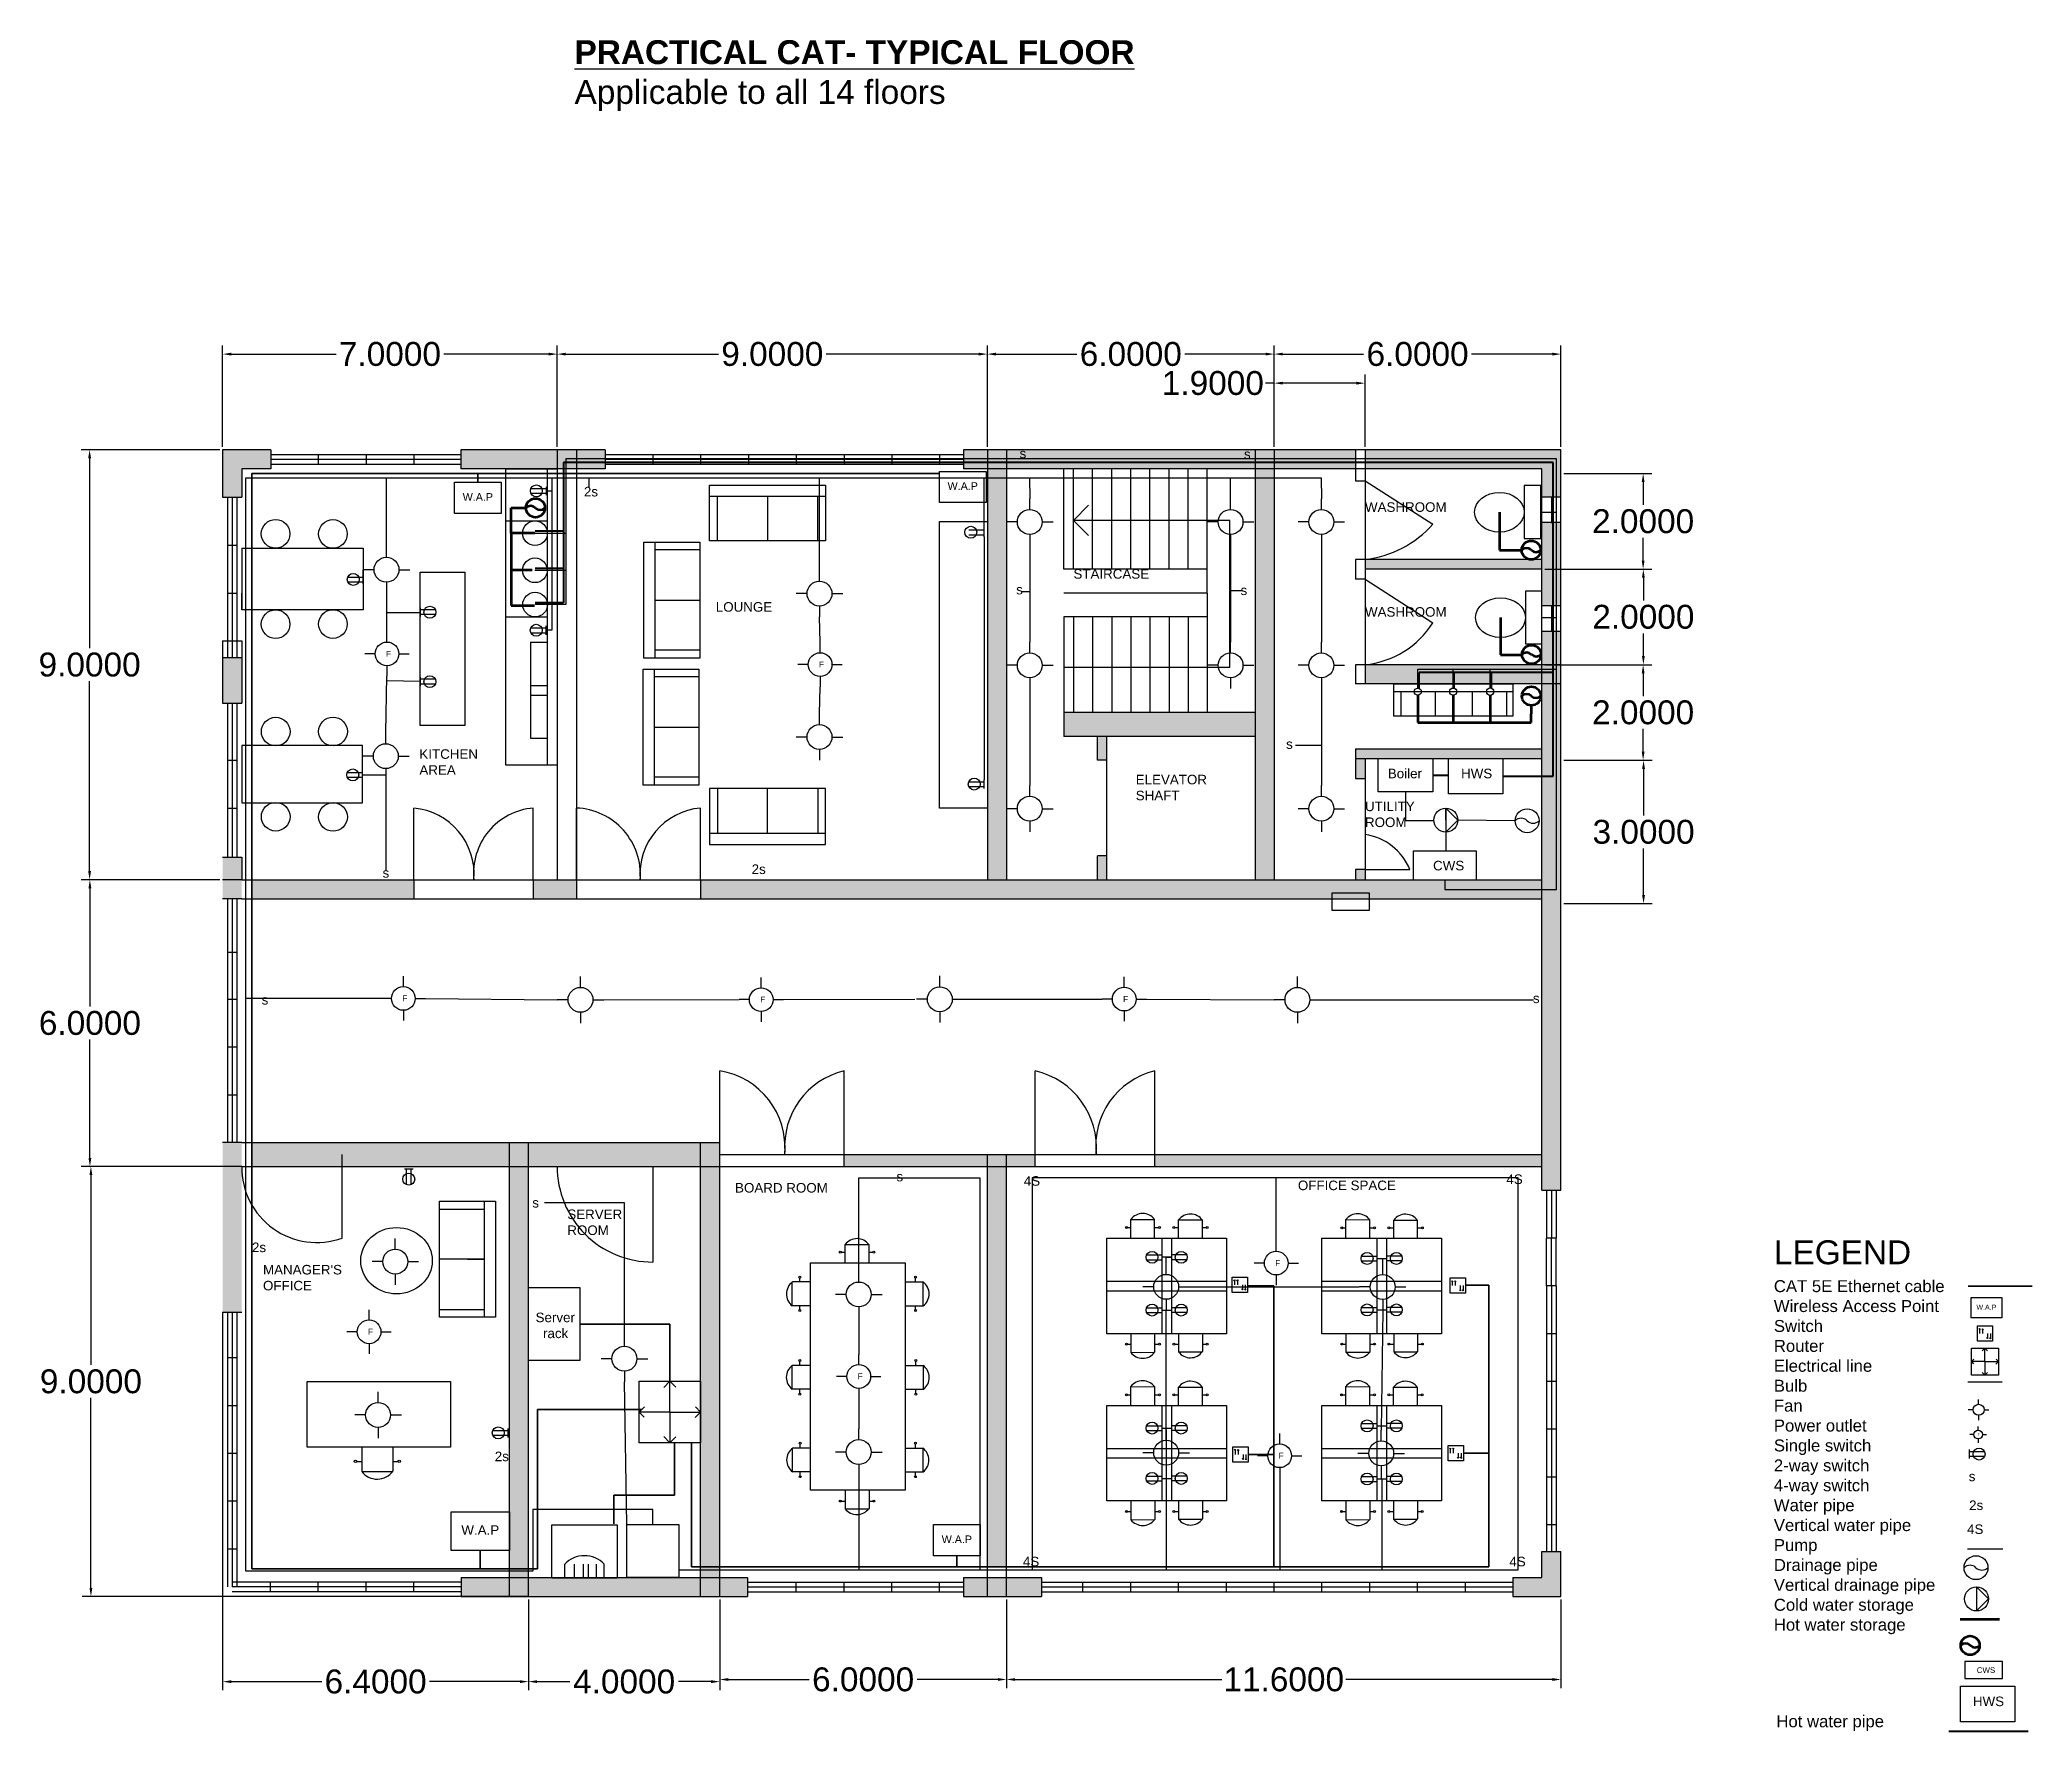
# Model space of a CAD drawing. Header units: inches. Extents: x 1.2 to 84.8, y -17.1 to 37.6.
# Drawn here: x 1.18 to 42.86, y 2.18 to 37.58 of the extents above; entities that cross this region are included whole.
import ezdxf

# ---------------------------------------------------------------- set-up
doc = ezdxf.new("R2010")
doc.units = ezdxf.units.IN
doc.header["$MEASUREMENT"] = 0
doc.header["$PDMODE"] = 3
doc.header["$PDSIZE"] = -20
for name, color, linetype, lineweight in [('Cold water supply', 170, 'Continuous', 30), ('Drainage', 67, 'Continuous', 53), ('Electricity Supply', 240, 'Continuous', 30), ('Hot water supply', 244, 'Continuous', 40), ('Internet Supply', 140, 'Continuous', 35)]:
    doc.layers.add(name, color=color, linetype=linetype, lineweight=lineweight)
doc.styles.get("Standard").update_dxf_attribs({"font": 'arial.ttf'})
doc.dimstyles.get("Standard").update_dxf_attribs({"dimtxt": 0.5, "dimasz": 0.18, "dimexe": 0.18, "dimexo": 0.0625, "dimgap": 0.09, "dimtad": 0, "dimtih": 1, "dimtoh": 1, "dimdec": 4, "dimzin": 0, "dimdsep": 46, "dimtxsty": 'Standard', "dimcen": 0.09, "dimadec": 0, "dimazin": 0, "dimtfac": 1, "dimtdec": 4, "dimtofl": 0, "dimtmove": 0, "dimatfit": 3, "dimfxl": 1, "dimtolj": 1, "dimtzin": 0, "dimarcsym": 0})

msp = doc.modelspace()

# ---------------------------------------------------------------- texts
at = {"attachment_point": 1}
for s, width, gutter_width, insert, char_height in [('{\\fArial|b1|i0|c0|p34;\\LPRACTICAL CAT- TYPICAL FLOOR\\P}Applicable to all 14 floors', 11.4955959, 1, (12.36183, 37.56939), 0.5), ('W.A.P', 0.6684914, 0.80064, (10.02283, 28.0905), 0.160128), ('W.A.P', 0.6684914, 0.80064, (20.16721, 28.31952), 0.160128), ('WASHROOM', 2.0486064, 1, (28.9, 27.89879), 0.2), ('STAIRCASE', 2.2894572, 1, (22.8, 26.5), 0.2), ('LOUNGE', 1.8523283, 1, (15.31761, 25.80906), 0.2), ('WASHROOM', 2.0187303, 1, (28.9, 25.70435), 0.2), ('KITCHEN\\PAREA', 1.7178851, 1, (9.11611, 22.73017), 0.2), ('ELEVATOR\\PSHAFT', 2.0465241, 1, (24.10354, 22.19636), 0.2), ('Boiler', 0.7563568, 1, (29.37781, 22.32336), 0.2), ('HWS', 0.6137929, 1, (30.91002, 22.32359), 0.2), ('UTILITY\\PROOM', 1.4552548, 1, (28.9, 21.6361), 0.2), ('^ICWS', 0.7262911, 1, (30.24663, 20.39539), 0.2), ('BOARD ROOM', 2.3818269, 1, (15.72075, 13.65306), 0.2), ('OFFICE SPACE', 2.5307245, 1, (27.49636, 13.70372), 0.2), ('SERVER\\PROOM', 2.1644306, 1, (12.21068, 13.09849), 0.2), ('LEGEND{\\H0.5x;\\PCAT 5E Ethernet cable\\PWireless Access Point\\PSwitch\\PRouter\\PElectrical line\\PBulb\\PFan\\PPower outlet\\PSingle switch\\P2-way switch\\P4-way switch\\PWater pipe\\PVertical water pipe\\PPump\\PDrainage pipe\\PVertical drainage pipe\\PCold water storage\\PHot water storage}', 7.4996139, 1, (37.45412, 12.45335), 0.5), ("MANAGER'S\\POFFICE", 2.2190563, 1, (5.84425, 11.93915), 0.2), ('Server\\P  rack', 0.8196059, 1, (11.54757, 10.94065), 0.2), ('W.A.P', 0.438096, 0.5247, (41.69231, 11.10684), 0.10494), ('W.A.P', 0.8349459, 1, (9.99478, 6.49049), 0.2), ('W.A.P', 0.6684914, 0.80064, (20.04396, 6.27726), 0.160128), ('^ICWS', 0.4313548, 0.59391, (41.65226, 3.51838), 0.118783), ('Hot water pipe', 2.6184417, 1, (37.50747, 2.51341), 0.25), ('HWS', 0.6137929, 1, (41.61878, 2.90559), 0.2)]:
    msp.add_mtext_dynamic_manual_height_columns(s, width=width, gutter_width=gutter_width, heights=[0], dxfattribs=dict(at, insert=insert, char_height=char_height))
at = {"layer": 'Electricity Supply', "attachment_point": 1}
for s, width, gutter_width, heights, insert, char_height in [('s', 0.2, 1, [0.30396], (21.67287, 29.02104), 0.2), ('s', 0.2, 1, [0.30396], (26.36739, 29.00692), 0.2), ('2s', 0.204413, 1, [0], (12.55914, 28.2217), 0.2), ('s', 0.2, 1, [0.30396], (21.6014, 26.1718), 0.2), ('s', 0.2, 1, [0.30396], (26.29592, 26.15768), 0.2), ('F', 0.1782205, 0.61534, [0], (8.41632, 24.78891), 0.12307), ('F', 0.1782205, 0.61534, [0], (17.47756, 24.56516), 0.12307), ('s', 0.2, 1, [0.30396], (27.24929, 22.93837), 0.2), ('s', 0.2, 1, [0.30396], (8.34684, 20.24309), 0.2), ('2s', 0.204413, 1, [0], (16.06706, 20.32033), 0.2), ('s', 0.2, 1, [0.30396], (5.81597, 17.58729), 0.2), ('F', 0.1782205, 0.61534, [0], (8.759, 17.57844), 0.12307), ('F', 0.1782205, 0.61534, [0], (16.24665, 17.55396), 0.12307), ('F', 0.1782205, 0.61534, [0], (23.84019, 17.56533), 0.12307), ('s', 0.2, 1, [0.30396], (32.41303, 17.61825), 0.2), ('s', 0.2, 1, [0.30396], (19.09688, 13.88788), 0.2), ('4S', 0.364484, 1, [0], (21.76163, 13.7959), 0.2), ('4S', 0.364484, 1, [0], (31.85864, 13.83207), 0.2), ('s', 0.2, 1, [0.30396], (11.47827, 13.34011), 0.2), ('2s', 0.204413, 1, [0], (5.61373, 12.40692), 0.2), ('F', 0.1782205, 0.61534, [0], (27.02165, 12.03939), 0.12307), ('F', 0.1782205, 0.61534, [0], (8.04127, 10.60214), 0.12307), ('F', 0.1782205, 0.61534, [0], (18.28702, 9.66738), 0.12307), ('F', 0.0662735, 0.22882, [0], (41.72069, 8.41176), 0.04576), ('2s', 0.204413, 1, [0], (10.69313, 8.03202), 0.2), ('F', 0.1782205, 0.61534, [0], (27.09315, 8.00763), 0.12307), ('s', 0.2, 1, [0.30396], (41.5319, 7.61292), 0.2), ('2s', 0.204413, 1, [0], (41.53975, 7.00992), 0.2), ('4S', 0.364484, 1, [0], (41.49629, 6.50875), 0.2), ('4S', 0.364484, 1, [0], (21.74327, 5.83082), 0.2), ('4S', 0.364484, 1, [0], (31.92069, 5.83082), 0.2)]:
    msp.add_mtext_dynamic_manual_height_columns(s, width=width, gutter_width=gutter_width, heights=heights, dxfattribs=dict(at, insert=insert, char_height=char_height))

# ---------------------------------------------------------------- blocks, each defined once
blk = doc.blocks.new('*D2')
at = {"color": 0, "lineweight": -2, "transparency": 16777216}
for p, q in [((5, 29.062), (5, 31.18)), ((5.18, 31), (7.375, 31)), ((11.82, 31), (9.625, 31)), ((12, 29.062), (12, 31.18))]:
    blk.add_line(p, q, dxfattribs=at)
at = {"color": 0, "transparency": 16777216}
for points in [[(5.18, 31.03), (5.18, 30.97), (5, 31)], [(11.82, 31.03), (11.82, 30.97), (12, 31)]]:
    blk.add_solid(points, dxfattribs=at)
at = {"layer": 'Defpoints', "color": 0, "transparency": 16777216}
for p in [(12, 31), (5, 29), (12, 29)]:
    blk.add_point(p, dxfattribs=at)
at = {"color": 0, "transparency": 16777216, "insert": (8.5, 31), "char_height": 0.5, "attachment_point": 5}
blk.add_mtext('\\A1;7.0000', dxfattribs=at)
blk = doc.blocks.new('*D3')
at = {"color": 0, "lineweight": -2, "transparency": 16777216}
for p, q in [((12, 29.062), (12, 31.18)), ((12.18, 31), (15.373, 31)), ((20.82, 31), (17.627, 31)), ((21, 29.062), (21, 31.18))]:
    blk.add_line(p, q, dxfattribs=at)
at = {"color": 0, "transparency": 16777216}
for points in [[(12.18, 31.03), (12.18, 30.97), (12, 31)], [(20.82, 31.03), (20.82, 30.97), (21, 31)]]:
    blk.add_solid(points, dxfattribs=at)
at = {"layer": 'Defpoints', "color": 0, "transparency": 16777216}
for p in [(21, 31), (12, 29), (21, 29)]:
    blk.add_point(p, dxfattribs=at)
at = {"color": 0, "transparency": 16777216, "insert": (16.5, 31), "char_height": 0.5, "attachment_point": 5}
blk.add_mtext('\\A1;9.0000', dxfattribs=at)
blk = doc.blocks.new('*D4')
at = {"color": 0, "lineweight": -2, "transparency": 16777216}
for p, q in [((21, 29.062), (21, 31.18)), ((21.18, 31), (22.872, 31)), ((26.82, 31), (25.128, 31)), ((27, 29.062), (27, 31.18))]:
    blk.add_line(p, q, dxfattribs=at)
at = {"color": 0, "transparency": 16777216}
for points in [[(21.18, 31.03), (21.18, 30.97), (21, 31)], [(26.82, 31.03), (26.82, 30.97), (27, 31)]]:
    blk.add_solid(points, dxfattribs=at)
at = {"layer": 'Defpoints', "color": 0, "transparency": 16777216}
for p in [(27, 31), (21, 29), (27, 29)]:
    blk.add_point(p, dxfattribs=at)
at = {"color": 0, "transparency": 16777216, "insert": (24, 31), "char_height": 0.5, "attachment_point": 5}
blk.add_mtext('\\A1;6.0000', dxfattribs=at)
blk = doc.blocks.new('*D5')
at = {"color": 0, "lineweight": -2, "transparency": 16777216}
for p, q in [((27, 29.062), (27, 31.18)), ((27.18, 31), (28.872, 31)), ((32.82, 31), (31.128, 31)), ((33, 29.062), (33, 31.18))]:
    blk.add_line(p, q, dxfattribs=at)
at = {"color": 0, "transparency": 16777216}
for points in [[(27.18, 31.03), (27.18, 30.97), (27, 31)], [(32.82, 31.03), (32.82, 30.97), (33, 31)]]:
    blk.add_solid(points, dxfattribs=at)
at = {"layer": 'Defpoints', "color": 0, "transparency": 16777216}
for p in [(33, 31), (27, 29), (33, 29)]:
    blk.add_point(p, dxfattribs=at)
at = {"color": 0, "transparency": 16777216, "insert": (30, 31), "char_height": 0.5, "attachment_point": 5}
blk.add_mtext('\\A1;6.0000', dxfattribs=at)
blk = doc.blocks.new('*D6')
at = {"color": 0, "lineweight": -2, "transparency": 16777216}
for p, q in [((4.938, 29), (2.037, 29)), ((2.217, 28.82), (2.217, 24.845)), ((2.217, 20.18), (2.217, 24.155)), ((4.938, 20), (2.037, 20))]:
    blk.add_line(p, q, dxfattribs=at)
at = {"color": 0, "transparency": 16777216}
for points in [[(2.187, 28.82), (2.247, 28.82), (2.217, 29)], [(2.187, 20.18), (2.247, 20.18), (2.217, 20)]]:
    blk.add_solid(points, dxfattribs=at)
at = {"layer": 'Defpoints', "color": 0, "transparency": 16777216}
for p in [(5, 29), (2.217, 20), (5, 20)]:
    blk.add_point(p, dxfattribs=at)
at = {"color": 0, "transparency": 16777216, "insert": (2.217, 24.5), "char_height": 0.5, "attachment_point": 5}
blk.add_mtext('\\A1;9.0000', dxfattribs=at)
blk = doc.blocks.new('*D7')
at = {"color": 0, "lineweight": -2, "transparency": 16777216}
for p, q in [((27, 29.062), (27, 30.572)), ((28.9, 29.062), (28.9, 30.572)), ((27, 30.392), (26.82, 30.392)), ((28.72, 30.392), (27.18, 30.392))]:
    blk.add_line(p, q, dxfattribs=at)
at = {"color": 0, "transparency": 16777216}
for points in [[(27.18, 30.422), (27.18, 30.362), (27, 30.392)], [(28.72, 30.422), (28.72, 30.362), (28.9, 30.392)]]:
    blk.add_solid(points, dxfattribs=at)
at = {"layer": 'Defpoints', "color": 0, "transparency": 16777216}
for p in [(27, 30.392), (27, 29), (28.9, 29)]:
    blk.add_point(p, dxfattribs=at)
at = {"color": 0, "transparency": 16777216, "insert": (25.717, 30.392), "char_height": 0.5, "attachment_point": 5}
blk.add_mtext('\\A1;1.9000', dxfattribs=at)
blk = doc.blocks.new('*D8')
at = {"color": 0, "lineweight": -2, "transparency": 16777216}
for p, q in [((32.663, 26.5), (34.904, 26.5)), ((34.724, 26.32), (34.724, 25.845)), ((34.724, 24.68), (34.724, 25.155)), ((32.663, 24.5), (34.904, 24.5))]:
    blk.add_line(p, q, dxfattribs=at)
at = {"color": 0, "transparency": 16777216}
for points in [[(34.694, 26.32), (34.754, 26.32), (34.724, 26.5)], [(34.694, 24.68), (34.754, 24.68), (34.724, 24.5)]]:
    blk.add_solid(points, dxfattribs=at)
at = {"layer": 'Defpoints', "color": 0, "transparency": 16777216}
for p in [(32.6, 26.5), (34.724, 26.5), (32.6, 24.5)]:
    blk.add_point(p, dxfattribs=at)
at = {"color": 0, "transparency": 16777216, "insert": (34.724, 25.5), "char_height": 0.5, "attachment_point": 5}
blk.add_mtext('\\A1;2.0000', dxfattribs=at)
blk = doc.blocks.new('*D13')
at = {"color": 0, "lineweight": -2, "transparency": 16777216}
for p, q in [((4.938, 20), (2.043, 20)), ((2.223, 19.82), (2.223, 17.345)), ((2.223, 14.18), (2.223, 16.655)), ((4.938, 14), (2.043, 14))]:
    blk.add_line(p, q, dxfattribs=at)
at = {"color": 0, "transparency": 16777216}
for points in [[(2.193, 19.82), (2.253, 19.82), (2.223, 20)], [(2.193, 14.18), (2.253, 14.18), (2.223, 14)]]:
    blk.add_solid(points, dxfattribs=at)
at = {"layer": 'Defpoints', "color": 0, "transparency": 16777216}
for p in [(5, 20), (2.223, 14), (5, 14)]:
    blk.add_point(p, dxfattribs=at)
at = {"color": 0, "transparency": 16777216, "insert": (2.223, 17), "char_height": 0.5, "attachment_point": 5}
blk.add_mtext('\\A1;6.0000', dxfattribs=at)
blk = doc.blocks.new('*D14')
at = {"color": 0, "lineweight": -2, "transparency": 16777216}
for p, q in [((4.878, 14), (2.064, 14)), ((2.244, 13.82), (2.244, 9.845)), ((2.244, 5.18), (2.244, 9.155)), ((4.878, 5), (2.064, 5))]:
    blk.add_line(p, q, dxfattribs=at)
at = {"color": 0, "transparency": 16777216}
for points in [[(2.214, 13.82), (2.274, 13.82), (2.244, 14)], [(2.214, 5.18), (2.274, 5.18), (2.244, 5)]]:
    blk.add_solid(points, dxfattribs=at)
at = {"layer": 'Defpoints', "color": 0, "transparency": 16777216}
for p in [(4.94, 14), (2.244, 5), (4.94, 5)]:
    blk.add_point(p, dxfattribs=at)
at = {"color": 0, "transparency": 16777216, "insert": (2.244, 9.5), "char_height": 0.5, "attachment_point": 5}
blk.add_mtext('\\A1;9.0000', dxfattribs=at)
blk = doc.blocks.new('*D15')
at = {"color": 0, "lineweight": -2, "transparency": 16777216}
for p, q in [((21.4, 4.938), (21.4, 3.083)), ((33, 4.938), (33, 3.083)), ((21.58, 3.263), (25.902, 3.263)), ((32.82, 3.263), (28.498, 3.263))]:
    blk.add_line(p, q, dxfattribs=at)
at = {"color": 0, "transparency": 16777216}
for points in [[(21.58, 3.293), (21.58, 3.233), (21.4, 3.263)], [(32.82, 3.293), (32.82, 3.233), (33, 3.263)]]:
    blk.add_solid(points, dxfattribs=at)
at = {"layer": 'Defpoints', "color": 0, "transparency": 16777216}
for p in [(21.4, 5), (33, 5), (21.4, 3.263)]:
    blk.add_point(p, dxfattribs=at)
at = {"color": 0, "transparency": 16777216, "insert": (27.2, 3.263), "char_height": 0.5, "attachment_point": 5}
blk.add_mtext('\\A1;11.6000', dxfattribs=at)
blk = doc.blocks.new('*D17')
at = {"color": 0, "lineweight": -2, "transparency": 16777216}
for p, q in [((11.4, 4.938), (11.4, 3.038)), ((15.4, 4.938), (15.4, 3.038)), ((11.58, 3.218), (12.263, 3.218)), ((15.22, 3.218), (14.537, 3.218))]:
    blk.add_line(p, q, dxfattribs=at)
at = {"color": 0, "transparency": 16777216}
for points in [[(11.58, 3.248), (11.58, 3.188), (11.4, 3.218)], [(15.22, 3.248), (15.22, 3.188), (15.4, 3.218)]]:
    blk.add_solid(points, dxfattribs=at)
at = {"layer": 'Defpoints', "color": 0, "transparency": 16777216}
for p in [(11.4, 5), (15.4, 5), (11.4, 3.218)]:
    blk.add_point(p, dxfattribs=at)
at = {"color": 0, "transparency": 16777216, "insert": (13.4, 3.218), "char_height": 0.5, "attachment_point": 5}
blk.add_mtext('\\A1;4.0000', dxfattribs=at)
blk = doc.blocks.new('*D18')
at = {"color": 0, "lineweight": -2, "transparency": 16777216}
for p, q in [((5, 4.938), (5, 3.038)), ((11.4, 4.938), (11.4, 3.038)), ((5.18, 3.218), (7.072, 3.218)), ((11.22, 3.218), (9.328, 3.218))]:
    blk.add_line(p, q, dxfattribs=at)
at = {"color": 0, "transparency": 16777216}
for points in [[(5.18, 3.248), (5.18, 3.188), (5, 3.218)], [(11.22, 3.248), (11.22, 3.188), (11.4, 3.218)]]:
    blk.add_solid(points, dxfattribs=at)
at = {"layer": 'Defpoints', "color": 0, "transparency": 16777216}
for p in [(5, 5), (11.4, 5), (5, 3.218)]:
    blk.add_point(p, dxfattribs=at)
at = {"color": 0, "transparency": 16777216, "insert": (8.2, 3.218), "char_height": 0.5, "attachment_point": 5}
blk.add_mtext('\\A1;6.4000', dxfattribs=at)
blk = doc.blocks.new('*D19')
at = {"color": 0, "lineweight": -2, "transparency": 16777216}
for p, q in [((15.4, 4.938), (15.4, 3.083)), ((21.4, 4.938), (21.4, 3.083)), ((15.58, 3.263), (17.272, 3.263)), ((21.22, 3.263), (19.528, 3.263))]:
    blk.add_line(p, q, dxfattribs=at)
at = {"color": 0, "transparency": 16777216}
for points in [[(15.58, 3.293), (15.58, 3.233), (15.4, 3.263)], [(21.22, 3.293), (21.22, 3.233), (21.4, 3.263)]]:
    blk.add_solid(points, dxfattribs=at)
at = {"layer": 'Defpoints', "color": 0, "transparency": 16777216}
for p in [(15.4, 5), (21.4, 5), (21.4, 3.263)]:
    blk.add_point(p, dxfattribs=at)
at = {"color": 0, "transparency": 16777216, "insert": (18.4, 3.263), "char_height": 0.5, "attachment_point": 5}
blk.add_mtext('\\A1;6.0000', dxfattribs=at)
blk = doc.blocks.new('*D20')
at = {"color": 0, "lineweight": -2, "transparency": 16777216}
for p, q in [((33.063, 24.5), (34.899, 24.5)), ((34.719, 24.32), (34.719, 23.845)), ((34.719, 22.68), (34.719, 23.155)), ((33.063, 22.5), (34.899, 22.5))]:
    blk.add_line(p, q, dxfattribs=at)
at = {"color": 0, "transparency": 16777216}
for points in [[(34.689, 24.32), (34.749, 24.32), (34.719, 24.5)], [(34.689, 22.68), (34.749, 22.68), (34.719, 22.5)]]:
    blk.add_solid(points, dxfattribs=at)
at = {"layer": 'Defpoints', "color": 0, "transparency": 16777216}
for p in [(33, 24.5), (33, 22.5), (34.719, 22.5)]:
    blk.add_point(p, dxfattribs=at)
at = {"color": 0, "transparency": 16777216, "insert": (34.719, 23.5), "char_height": 0.5, "attachment_point": 5}
blk.add_mtext('\\A1;2.0000', dxfattribs=at)
blk = doc.blocks.new('*D21')
at = {"color": 0, "lineweight": -2, "transparency": 16777216}
for p, q in [((33.063, 22.5), (34.908, 22.5)), ((34.728, 22.32), (34.728, 21.345)), ((34.728, 19.68), (34.728, 20.655)), ((33.063, 19.5), (34.908, 19.5))]:
    blk.add_line(p, q, dxfattribs=at)
at = {"color": 0, "transparency": 16777216}
for points in [[(34.698, 22.32), (34.758, 22.32), (34.728, 22.5)], [(34.698, 19.68), (34.758, 19.68), (34.728, 19.5)]]:
    blk.add_solid(points, dxfattribs=at)
at = {"layer": 'Defpoints', "color": 0, "transparency": 16777216}
for p in [(33, 22.5), (33, 19.5), (34.728, 19.5)]:
    blk.add_point(p, dxfattribs=at)
at = {"color": 0, "transparency": 16777216, "insert": (34.728, 21), "char_height": 0.5, "attachment_point": 5}
blk.add_mtext('\\A1;3.0000', dxfattribs=at)
blk = doc.blocks.new('*D22')
at = {"color": 0, "lineweight": -2, "transparency": 16777216}
for p, q in [((33.063, 28.5), (34.899, 28.5)), ((34.719, 28.32), (34.719, 27.845)), ((34.719, 26.68), (34.719, 27.155)), ((33.063, 26.5), (34.899, 26.5))]:
    blk.add_line(p, q, dxfattribs=at)
at = {"color": 0, "transparency": 16777216}
for points in [[(34.689, 28.32), (34.749, 28.32), (34.719, 28.5)], [(34.689, 26.68), (34.749, 26.68), (34.719, 26.5)]]:
    blk.add_solid(points, dxfattribs=at)
at = {"layer": 'Defpoints', "color": 0, "transparency": 16777216}
for p in [(33, 28.5), (34.719, 28.5), (33, 26.5)]:
    blk.add_point(p, dxfattribs=at)
at = {"color": 0, "transparency": 16777216, "insert": (34.719, 27.5), "char_height": 0.5, "attachment_point": 5}
blk.add_mtext('\\A1;2.0000', dxfattribs=at)

# ---------------------------------------------------------------- dimensions: what is measured, and where the dimension line sits
for base, p1, p2, picture, middle in [((12, 31), (5, 29), (12, 29), '*D2', (8.5, 31)), ((21, 31), (12, 29), (21, 29), '*D3', (16.5, 31)), ((27, 31), (21, 29), (27, 29), '*D4', (24, 31)), ((33, 31), (27, 29), (33, 29), '*D5', (30, 31)), ((27, 30.39227), (28.9, 29), (27, 29), '*D7', (25.71653, 30.39227)), ((5, 3.21838), (11.4, 5), (5, 5), '*D18', (8.2, 3.21838)), ((11.4, 3.21838), (15.4, 5), (11.4, 5), '*D17', (13.4, 3.21838)), ((21.4, 3.26325), (15.4, 5), (21.4, 5), '*D19', (18.4, 3.26325)), ((21.4, 3.26325), (33, 5), (21.4, 5), '*D15', (27.2, 3.26325))]:
    dim = msp.add_linear_dim(base=base, p1=p1, p2=p2, dimstyle='Standard')
    dim.commit()
    dim.dimension.update_dxf_attribs({"geometry": picture, "text_midpoint": middle})
dim = msp.add_aligned_dim(p1=(5, 29), p2=(5, 20), distance=-2.78303, dimstyle='Standard')
dim.commit()
dim.dimension.update_dxf_attribs({"geometry": '*D6', "text_midpoint": (2.21697, 24.5)})
for base, p1, p2, picture, middle in [((34.71871, 28.5), (33, 26.5), (33, 28.5), '*D22', (34.71871, 27.5)), ((34.71853, 22.5), (33, 24.5), (33, 22.5), '*D20', (34.71853, 23.5))]:
    dim = msp.add_linear_dim(base=base, p1=p1, p2=p2, angle=90, dimstyle='Standard')
    dim.commit()
    dim.dimension.update_dxf_attribs({"geometry": picture, "text_midpoint": middle, "dimtype": 160})
for base, p1, p2, picture, middle in [((34.72437, 26.5), (32.6, 24.5), (32.6, 26.5), '*D8', (34.72437, 25.5)), ((34.72793, 19.5), (33, 22.5), (33, 19.5), '*D21', (34.72793, 21)), ((2.22256, 14), (5, 20), (5, 14), '*D13', (2.22256, 17)), ((2.24392, 5), (4.94035, 14), (4.94035, 5), '*D14', (2.24392, 9.5))]:
    dim = msp.add_linear_dim(base=base, p1=p1, p2=p2, angle=90, dimstyle='Standard')
    dim.commit()
    dim.dimension.update_dxf_attribs({"geometry": picture, "text_midpoint": middle})

# ---------------------------------------------------------------- hatches: boundary and pattern name
h = msp.add_hatch(color=256)
h.dxf.hatch_style = 1
h.paths.add_polyline_path([(26.6, 29), (21.4, 29), (21.4, 28.6), (26.6, 28.6)])
h.paths.add_polyline_path([(27, 28.6), (26.6, 28.6), (26.6, 20), (27, 20)])
h.paths.add_polyline_path([(21.4, 28.6), (21, 28.6), (21, 20), (21.4, 20)])
h.paths.add_polyline_path([(21, 29), (20.5, 29), (20.5, 28.6), (21, 28.6)])
h.paths.add_polyline_path([(21.4, 29), (21, 29), (21, 28.6), (21.4, 28.6)])
h.paths.add_polyline_path([(27, 29), (26.6, 29), (26.6, 28.6), (27, 28.6)])
h.paths.add_polyline_path([(33, 29), (28.9, 29), (28.9, 28.6), (32.6, 28.6), (32.6, 28.01113), (33, 28.01113)])
h.paths.add_polyline_path([(28.7, 29), (27, 29), (27, 28.6), (28.7, 28.6)])
h.paths.add_polyline_path([(33, 27.48188), (32.6, 27.48188), (32.6, 25.7381), (33, 25.7381)])
h.paths.add_polyline_path([(33, 25.19871), (32.6, 25.19871), (32.6, 24.5), (33, 24.5)])
h.paths.add_polyline_path([(33, 24.5), (32.6, 24.5), (32.6, 24.1), (33, 24.1)])
h.paths.add_polyline_path([(32.6, 24.5), (28.9, 24.5), (28.9, 24.1), (32.6, 24.1)])
h.paths.add_polyline_path([(32.6, 26.7), (28.9, 26.7), (28.9, 26.5), (32.6, 26.5)])
h.paths.add_polyline_path([(33, 24.1), (32.6, 24.1), (32.6, 13.50339), (33, 13.50339)])
h.paths.add_polyline_path([(32.6, 20), (15, 20), (15, 19.6), (32.6, 19.6)])
h.paths.add_polyline_path([(32.6, 22.74032), (28.7, 22.74032), (28.7, 22.54032), (32.6, 22.54032)])
h.paths.add_polyline_path([(13, 29), (12.4, 29), (12.4, 28.6), (13, 28.6)])
h.paths.add_polyline_path([(12.4, 29), (12, 29), (12, 28.6), (12.4, 28.6)])
h.paths.add_polyline_path([(12, 29), (9.98659, 29), (9.98659, 28.6), (12, 28.6)])
h.paths.add_polyline_path([(6.00492, 29), (5, 29), (5, 28.00502), (5.4, 28.00502), (5.4, 28.6), (6.00492, 28.6)])
h.paths.add_polyline_path([(5.4, 24.64868), (5, 24.64868), (5, 23.69186), (5.4, 23.69186)])
h.paths.add_polyline_path([(5.4, 20), (5, 20), (5, 19.6), (5.4, 19.6)])
h.paths.add_polyline_path([(5.4, 20.47144), (5, 20.47144), (5, 20), (5.4, 20)])
h.paths.add_polyline_path([(9, 20), (5.61373, 20), (5.61373, 19.6), (9, 19.6)])
h.paths.add_polyline_path([(12.4, 20), (11.5, 20), (11.5, 19.6), (12.4, 19.6)])
h.paths.add_polyline_path([(5.4, 13.95833, -0.00663101), (5.4, 14), (5, 14), (5, 10.95352), (5.4, 10.95352)])
h.paths.add_polyline_path([(11, 14.5), (5.61373, 14.5), (5.61373, 14), (11, 14), (11, 14.25)])
h.paths.add_polyline_path([(15, 14.5), (11.4, 14.5), (11.4, 14.25), (11.4, 14), (15, 14), (15, 14.25)])
h.paths.add_polyline_path([(11.4, 14.25), (11.4, 14.5), (11, 14.5), (11, 14.25), (11, 14), (11.4, 14)])
h.paths.add_polyline_path([(5.4, 14.5), (5, 14.5), (5, 14), (5.4, 14)])
h.paths.add_polyline_path([(15.4, 14.5), (15, 14.5), (15, 14.25), (15, 14), (15.4, 14)])
h.paths.add_polyline_path([(15.4, 14), (15, 14), (15, 9.50332), (15.00044, 9.50332), (15.00044, 8.21763), (15.00009, 5.624), (15.4, 5.624)])
h.paths.add_polyline_path([(11.4, 14), (11, 14), (11, 6.77333), (11.00168, 6.77333), (11.00168, 5.95952), (11.00102, 5.58176), (11.4, 5.58176)])
h.paths.add_polyline_path([(11.4, 5.58176), (11, 5.58176), (11, 5.4), (11.4, 5.4)])
h.paths.add_polyline_path([(11.4, 5.4), (11, 5.4), (11, 5), (11.4, 5)])
h.paths.add_polyline_path([(11, 5.4), (9.99157, 5.4), (9.99157, 5), (11, 5)])
h.paths.add_polyline_path([(15, 5.4), (11.4, 5.4), (11.4, 5), (15, 5)])
h.paths.add_polyline_path([(15.4, 5.4), (15, 5.4), (15, 5), (15.4, 5)])
h.paths.add_polyline_path([(15.98294, 5.4), (15.4, 5.4), (15.4, 5), (15.98294, 5)])
h.paths.add_polyline_path([(15.4, 5.624), (15, 5.624), (15, 5.4), (15.4, 5.4)])
h.paths.add_polyline_path([(21, 5.4), (20.4977, 5.4), (20.4977, 5), (21, 5)])
h.paths.add_polyline_path([(21.4, 5.4), (21, 5.4), (21, 5), (21.4, 5)])
h.paths.add_polyline_path([(22.13162, 5.4), (21.4, 5.4), (21.4, 5), (22.13162, 5)])
h.paths.add_polyline_path([(21.4, 14), (21, 14), (21, 5.624), (21.4, 5.624)])
h.paths.add_polyline_path([(21.4, 14.25), (21, 14.25), (21, 14), (21.4, 14)])
h.paths.add_polyline_path([(21, 14.25), (18, 14.25), (18, 14), (21, 14)])
h.paths.add_polyline_path([(22, 14.25), (21.4, 14.25), (21.4, 14), (22, 14)])
h.paths.add_polyline_path([(32.6, 14.25), (24.5, 14.25), (24.5, 14), (32.6, 14)])
h.paths.add_polyline_path([(33, 5.9409), (32.6, 5.9409), (32.6, 5.4), (31.99045, 5.4), (31.99045, 5), (33, 5)])
h = msp.add_hatch(color=256)
h.dxf.hatch_style = 1
h.paths.add_polyline_path([(26.6, 23.49658), (22.6, 23.49658), (22.6, 23.4), (22.6, 23), (26.6, 23)])
h.paths.add_polyline_path([(23.5, 23), (23.3, 23), (23.3, 22.5), (23.5, 22.5)])
h.paths.add_polyline_path([(23.5, 20.5), (23.3, 20.5), (23.3, 20), (23.5, 20)])
h = msp.add_hatch(color=256)
h.dxf.hatch_style = 1
h.paths.add_polyline_path([(28.9, 22.54032), (28.7, 22.54032), (28.7, 22.11621), (28.9, 22.11621)])
h.paths.add_polyline_path([(28.9, 20.21251), (28.7, 20.21251), (28.7, 20), (28.9, 20)])

# ---------------------------------------------------------------- linework, layer by layer
for p, q in [((6.00492, 29), (6.00492, 28.6)), ((6.00492, 28.9), (9.98659, 28.9)), ((6.00492, 28.8), (9.98659, 28.8)), ((7, 28.9), (7, 28.7)), ((8, 28.9), (8, 28.7)), ((9, 28.9), (9, 28.7)), ((9.98659, 29), (9.98659, 28.6)), ((12, 29), (12, 20)), ((12.4, 29), (12.4, 20)), ((13, 29), (13, 28.6)), ((13, 28.9), (20.5, 28.9)), ((13, 28.8), (20.5, 28.8)), ((14, 28.9), (14, 28.7)), ((15, 28.9), (15, 28.7)), ((16, 28.9), (16, 28.7)), ((17, 28.9), (17, 28.7)), ((18, 28.9), (18, 28.7)), ((19, 28.9), (19, 28.7)), ((20, 28.9), (20, 28.7)), ((20.5, 29), (20.5, 28.6)), ((21, 29), (21, 20)), ((21.4, 29), (21.4, 20)), ((26.6, 29), (26.6, 20)), ((27, 29), (27, 20)), ((28.7, 29), (28.7, 28.35113)), ((28.7, 29), (28.7, 28.35113)), ((28.9, 29), (28.9, 24.1)), ((6.00492, 28.7), (9.98659, 28.7)), ((11.79062, 28.6), (11.79062, 22.39547)), ((13, 28.7), (20.5, 28.7)), ((22.6, 26.5), (22.6, 28.6)), ((22.8, 26.5), (22.8, 28.6)), ((23.2, 26.5), (23.2, 28.6)), ((23.6, 26.5), (23.6, 28.6)), ((24, 26.5), (24, 28.6)), ((24.4, 26.5), (24.4, 28.6)), ((24.8, 26.5), (24.8, 28.6)), ((25.2, 26.5), (25.2, 28.6)), ((25.6, 26.5), (25.6, 28.6)), ((28.7, 28.35113), (28.9, 28.35113)), ((28.9, 28.35113), (30.32119, 27.43984)), ((32.6, 24.1), (32.6, 28.6)), ((5, 28.00502), (5.4, 28.00502)), ((5.1, 28.00502), (5.1, 24.64868)), ((5.1, 28.00502), (5.1, 24.64868)), ((5.2, 28.00502), (5.2, 24.64868)), ((5.3, 28.00502), (5.3, 24.64868)), ((15.18509, 28.02357), (17.61224, 28.02357)), ((15.35014, 27.09101), (15.35014, 28.02357)), ((16.39866, 28.02357), (16.39866, 27.09101)), ((17.4515, 27.09101), (17.4515, 28.02357)), ((32.6, 28.01113), (33, 28.01113)), ((32.8, 28.01113), (32.8, 27.46251)), ((10.92203, 27.51362), (11.79062, 27.51362)), ((22.8, 27.51865), (23.1182, 27.83685)), ((26.07106, 27.51865), (22.8, 27.51865)), ((22.8, 27.51865), (23.1182, 27.20045)), ((26.07106, 24.45), (26.07106, 27.51865)), ((32.57694, 27.48188), (33, 27.48188)), ((5.1, 27), (5.3, 27)), ((14.04847, 24.63659), (14.04847, 27.06375)), ((14.98103, 26.90301), (14.04847, 26.90301)), ((32.6, 26.7), (28.7, 26.7)), ((28.7, 26.7), (28.7, 26.28683)), ((25.6, 26.5), (22.6, 26.5)), ((25.6, 26), (25.6, 26.5)), ((28.9, 26.28683), (28.7, 26.28683)), ((32.6, 26.5), (28.9, 26.5)), ((28.9, 26.28683), (30.32119, 25.37554)), ((5.1, 26), (5.3, 26)), ((14.04847, 25.85017), (14.98103, 25.85017)), ((25.6, 26), (22.6, 26)), ((25.6, 26), (22.6, 26)), ((25.6, 26), (25.6, 25.5)), ((11.79062, 25.49773), (10.92203, 25.49773)), ((25.6, 25.5), (22.6, 25.5)), ((22.6, 25.5), (22.6, 23.4)), ((22.8, 25.5), (22.8, 23.49658)), ((23.2, 25.5), (23.2, 23.49658)), ((23.6, 25.5), (23.6, 23.49658)), ((24, 25.5), (24, 23.49658)), ((24.4, 25.5), (24.4, 23.49658)), ((24.8, 25.5), (24.8, 23.49658)), ((25.2, 25.5), (25.2, 23.49658)), ((25.6, 25.5), (25.6, 23.49658)), ((32.6, 25.7381), (33, 25.7381)), ((32.8, 25.7381), (32.8, 25.19871)), ((32.5936, 25.19871), (32.9936, 25.19871)), ((5, 25), (5.4, 25)), ((5, 24.64868), (5.4, 24.64868)), ((5.4, 25), (5.4, 23.69186)), ((11.44083, 24.96934), (11.44083, 22.96253)), ((11.44083, 24.96934), (11.79062, 24.96934)), ((14.98103, 24.80165), (14.04847, 24.80165)), ((14.03314, 21.98048), (14.03314, 24.40763)), ((14.9657, 24.24689), (14.03314, 24.24689)), ((22.6, 24.45), (26.07106, 24.45)), ((33, 24.5), (28.7, 24.5)), ((28.7, 24.5), (28.7, 24.1)), ((28.7, 24.5), (28.7, 24.1)), ((11.44083, 24.06593), (11.79062, 24.06593)), ((11.44083, 23.86593), (11.79062, 23.86593)), ((33, 24.1), (28.7, 24.1)), ((29.5, 23.93578), (31.99095, 23.93578)), ((29.64642, 23.93578), (29.64642, 23.42183)), ((30.36454, 23.93578), (30.36454, 23.42183)), ((31.14312, 23.93578), (31.14312, 23.42183)), ((31.86366, 23.93578), (31.86366, 23.42183)), ((32.6, 13.50339), (32.6, 24.1)), ((5, 23.69186), (5.4, 23.69186)), ((5.1, 23.69186), (5.1, 20.47144)), ((5.2, 23.69186), (5.2, 20.47144)), ((5.3, 23.69186), (5.3, 20.47144)), ((26.6, 23.49658), (22.6, 23.49658)), ((22.6, 23.49658), (22.6, 23)), ((11.44083, 22.96253), (11.79062, 22.96253)), ((14.03314, 23.19405), (14.9657, 23.19405)), ((26.6, 23), (22.6, 23)), ((23.3, 22.5), (23.3, 23)), ((23.5, 20), (23.5, 23)), ((28.7, 22.74032), (32.6, 22.74032)), ((28.7, 22.74032), (28.7, 22.11621)), ((28.7, 22.54032), (32.6, 22.54032)), ((28.9, 22.54032), (28.9, 20)), ((5.1, 22.5), (5.3, 22.5)), ((5.39939, 22.5), (5.4, 22.5)), ((14.9657, 22.14553), (14.03314, 22.14553)), ((23.5, 22.5), (23.3, 22.5)), ((28.7, 22.11621), (28.9, 22.11621)), ((15.35014, 21.90899), (15.35014, 20.97643)), ((16.39866, 20.97643), (16.39866, 21.90899)), ((17.4515, 21.90899), (17.4515, 20.97643)), ((5.1, 21.5), (5.3, 21.5)), ((9, 20), (9, 21.5)), ((11.5, 20), (11.5, 21.5)), ((12.4, 20), (12.4, 21.5)), ((15, 20), (15, 21.5)), ((30.59197, 21.24744), (30.59197, 21.49891)), ((30.59197, 21.49891), (30.59197, 20.99597)), ((30.84344, 21.24744), (30.59197, 21.49891)), ((15.18509, 20.97643), (17.61224, 20.97643)), ((30.59197, 20.99597), (30.84344, 21.24744)), ((5, 20.47144), (5.4, 20.47144)), ((5.4, 20.47144), (5.4, 20)), ((23.3, 20), (23.3, 20.5)), ((23.5, 20.5), (23.3, 20.5)), ((28.9, 20.21251), (28.7, 20.21251)), ((28.7, 20.21251), (28.7, 20)), ((28.9, 20.21251), (29.84011, 20.21251)), ((5.4, 20), (5, 20)), ((5.4, 19.6), (5, 19.6)), ((5.1, 19.6), (5.1, 14.5)), ((5.2, 19.6), (5.2, 14.5)), ((5.3, 19.6), (5.3, 14.5)), ((5.4, 20), (32.6, 20)), ((5.4, 19.6), (32.6, 19.6)), ((9, 20), (9, 19.6)), ((11.5, 20), (11.5, 19.6)), ((12.4, 20), (12.4, 19.6)), ((15, 20), (15, 19.6)), ((5.1, 18.48234), (5.3, 18.48234)), ((5.1, 17.5), (5.3, 17.5)), ((5.1, 16.5), (5.3, 16.5)), ((15.4, 14), (15.4, 16)), ((18, 14), (18, 16)), ((22, 14), (22, 16)), ((24.5, 14), (24.5, 16)), ((5.1, 15.5), (5.3, 15.5)), ((5.4, 14.5), (5, 14.5)), ((5.4, 14.5), (15.4, 14.5)), ((7.4954, 14.25), (7.4954, 14)), ((11, 14.25), (11, 14.5)), ((11, 14), (11, 14.25)), ((11.4, 14.25), (11.4, 14.5)), ((11.4, 14), (11.4, 14.25)), ((15, 14.25), (15, 14.5)), ((15, 14), (15, 14.25)), ((15.4, 14.25), (15.4, 14.5)), ((15.4, 14), (15.4, 14.25)), ((15.4, 14.25), (32.6, 14.25)), ((21, 14), (21, 14.25)), ((21.4, 14), (21.4, 14.25)), ((5.4, 14), (4.94035, 14)), ((5.4, 14), (32.6, 14)), ((7.5, 12.5), (7.5, 14)), ((11, 5), (11, 14)), ((11.4, 5), (11.4, 14)), ((14, 14), (14, 12)), ((15, 5), (15, 14)), ((15.4, 5), (15.4, 14)), ((21, 5), (21, 14)), ((21.4, 5), (21.4, 14)), ((32.6, 13.50339), (33, 13.50339)), ((32.7, 13.50339), (32.7, 12.5)), ((32.8, 13.50339), (32.8, 12.5)), ((32.9, 13.50339), (32.9, 12.5)), ((9.53633, 13.10514), (10.46889, 13.10514)), ((10.46889, 13.2702), (10.46889, 10.84304)), ((23.91139, 12.72123), (23.99893, 12.72123)), ((23.99893, 12.50462), (23.99893, 12.8925)), ((23.99893, 12.8925), (24.49893, 12.89004)), ((24.49893, 12.50462), (24.49893, 12.89004)), ((24.49893, 12.72123), (24.57893, 12.72123)), ((24.91893, 12.72123), (24.99893, 12.72123)), ((24.99893, 12.50462), (24.99893, 12.88142)), ((24.99893, 12.88142), (25.49893, 12.88142)), ((25.49893, 12.50462), (25.49893, 12.87567)), ((25.49893, 12.72123), (25.57893, 12.72123)), ((28.41246, 12.71661), (28.5, 12.71661)), ((28.5, 12.5), (28.5, 12.88787)), ((28.5, 12.88787), (29, 12.88542)), ((29, 12.5), (29, 12.88542)), ((29, 12.71661), (29.08, 12.71661)), ((29.42, 12.71661), (29.5, 12.71661)), ((29.5, 12.5), (29.5, 12.87679)), ((29.5, 12.87679), (30, 12.87679)), ((30, 12.5), (30, 12.87105)), ((30, 12.71661), (30.08, 12.71661)), ((17.94309, 12.20534), (18.02309, 12.20534)), ((18.02309, 11.98874), (18.02309, 12.36553)), ((18.02309, 12.36553), (18.52309, 12.36553)), ((18.52309, 11.98874), (18.52309, 12.35979)), ((18.52309, 12.20534), (18.60309, 12.20534)), ((24.65, 12.5), (24.65, 10.5)), ((24.85, 12.5), (24.85, 10.5)), ((29.15, 12.5), (29.15, 10.5)), ((29.35, 12.5), (29.35, 10.5)), ((32.9, 12.5), (32.7, 12.5)), ((32.7, 11.5), (32.7, 12.5)), ((32.8, 11.5), (32.8, 12.5)), ((32.9, 11.5), (32.9, 12.5)), ((10.46889, 12.05662), (9.53633, 12.05662)), ((10.12104, 12.05662), (10.46889, 12.05662)), ((16.91737, 11.08322), (16.91737, 11.58322)), ((17.29417, 11.58322), (16.92312, 11.58322)), ((17.07756, 11.58322), (17.07756, 11.66322)), ((19.28178, 11.58322), (19.65282, 11.58322)), ((19.49838, 11.58322), (19.49838, 11.66322)), ((19.65857, 11.08322), (19.65857, 11.58322)), ((23.5, 11.6), (26, 11.6)), ((23.5, 11.4), (26, 11.4)), ((26.16913, 11.6264), (26.1518, 11.60907)), ((26.16913, 11.6264), (26.16913, 11.52446)), ((26.16913, 11.6264), (26.18644, 11.60908)), ((26.23221, 11.62506), (26.21431, 11.60716)), ((26.23221, 11.62506), (26.23221, 11.52446)), ((26.23221, 11.62506), (26.24972, 11.60754)), ((26.33421, 11.4185), (26.31688, 11.43583)), ((26.33421, 11.52446), (26.33421, 11.4185)), ((26.33421, 11.4185), (26.35169, 11.43598)), ((26.39595, 11.41582), (26.37829, 11.43348)), ((26.39595, 11.52446), (26.39595, 11.41582)), ((26.39595, 11.41582), (26.41368, 11.43355)), ((28, 11.6), (30.5, 11.6)), ((28, 11.4), (30.5, 11.4)), ((30.72608, 11.60896), (30.70875, 11.59163)), ((30.72608, 11.60896), (30.72608, 11.50702)), ((30.72608, 11.60896), (30.74339, 11.59164)), ((30.78916, 11.60761), (30.77127, 11.58972)), ((30.78916, 11.60761), (30.78916, 11.50702)), ((30.78916, 11.60761), (30.80668, 11.5901)), ((30.89117, 11.40106), (30.87383, 11.41839)), ((30.89117, 11.50702), (30.89117, 11.40106)), ((30.89117, 11.40106), (30.90864, 11.41854)), ((30.9529, 11.39838), (30.93525, 11.41604)), ((30.9529, 11.50702), (30.9529, 11.39838)), ((30.9529, 11.39838), (30.97063, 11.41611)), ((32.9, 11.5), (32.7, 11.5)), ((32.7, 11.5), (32.7, 5.9409)), ((32.8, 11.5), (32.8, 5.9409)), ((32.9, 11.5), (32.9, 5.9409)), ((5, 10.95352), (5.4, 10.95352)), ((5, 10.95352), (5, 4.21583)), ((5.1, 10.95352), (5.1, 5.2)), ((5.2, 10.95352), (5.2, 5.2)), ((5.3, 10.95352), (5.3, 5.2)), ((9.53633, 11.00378), (10.46889, 11.00378)), ((17.29417, 11.08322), (16.91737, 11.08322)), ((17.07756, 11.00322), (17.07756, 11.08322)), ((19.28178, 11.08322), (19.65857, 11.08322)), ((19.49838, 11.00322), (19.49838, 11.08322)), ((23.99893, 10.49538), (23.99893, 10.1075)), ((24.49893, 10.49538), (24.49893, 10.10996)), ((24.99893, 10.49538), (24.99893, 10.11858)), ((25.49893, 10.49538), (25.49893, 10.12433)), ((28.5, 10.5), (28.5, 10.11213)), ((29, 10.5), (29, 10.11458)), ((29.5, 10.5), (29.5, 10.12321)), ((30, 10.5), (30, 10.12895)), ((32.9, 10.5), (32.7, 10.5)), ((41.75798, 10.60561), (41.74065, 10.58828)), ((41.75798, 10.60561), (41.75798, 10.50368)), ((41.75798, 10.60561), (41.7753, 10.58829)), ((41.82107, 10.60427), (41.80317, 10.58637)), ((41.82107, 10.60427), (41.82107, 10.50368)), ((41.82107, 10.60427), (41.83858, 10.58675)), ((41.92307, 10.50368), (41.92307, 10.39771)), ((41.98481, 10.50368), (41.98481, 10.39503)), ((23.91139, 10.27877), (23.99893, 10.27877)), ((23.99893, 10.1075), (24.49893, 10.10996)), ((24.49893, 10.27877), (24.57893, 10.27877)), ((24.91893, 10.27877), (24.99893, 10.27877)), ((24.99893, 10.11858), (25.49893, 10.11858)), ((25.49893, 10.27877), (25.57893, 10.27877)), ((28.41246, 10.28339), (28.5, 10.28339)), ((28.5, 10.11213), (29, 10.11458)), ((29, 10.28339), (29.08, 10.28339)), ((29.42, 10.28339), (29.5, 10.28339)), ((29.5, 10.12321), (30, 10.12321)), ((30, 10.28339), (30.08, 10.28339)), ((41.86828, 10.19731), (41.81144, 10.14047)), ((41.86828, 9.91497), (41.86828, 10.19731)), ((41.86828, 10.19731), (41.92285, 10.14274)), ((41.92307, 10.39771), (41.90574, 10.41505)), ((41.92307, 10.39771), (41.94055, 10.41519)), ((41.98481, 10.39503), (41.96715, 10.41269)), ((41.98481, 10.39503), (42.00253, 10.41276)), ((5.1, 10), (5.3, 10)), ((16.91393, 9.33634), (16.91393, 9.83634)), ((17.29072, 9.83634), (16.91968, 9.83634)), ((17.07412, 9.83634), (17.07412, 9.91634)), ((19.28522, 9.83634), (19.65627, 9.83634)), ((19.50183, 9.83634), (19.50183, 9.91634)), ((19.66201, 9.33634), (19.66201, 9.83634)), ((41.58594, 9.91497), (41.6343, 9.96333)), ((41.86828, 9.91497), (41.58594, 9.91497)), ((41.58594, 9.91497), (41.63239, 9.86852)), ((41.86828, 9.63264), (41.81144, 9.68947)), ((41.86828, 9.91497), (41.86828, 9.63264)), ((41.86828, 9.91497), (42.15062, 9.91497)), ((41.86828, 9.63264), (41.92285, 9.68721)), ((42.15062, 9.91497), (42.10022, 9.86458)), ((42.15062, 9.91497), (42.10199, 9.9636)), ((14.3576, 9.50332), (14.22819, 9.37391)), ((14.3576, 8.86047), (14.3576, 9.50332)), ((14.3576, 9.50332), (14.48185, 9.37906)), ((17.29072, 9.33634), (16.91393, 9.33634)), ((17.07412, 9.25634), (17.07412, 9.33634)), ((19.28522, 9.33634), (19.66201, 9.33634)), ((19.50183, 9.25634), (19.50183, 9.33634)), ((23.91228, 9.22154), (23.99982, 9.22154)), ((23.99982, 9.00493), (23.99982, 9.39281)), ((23.99982, 9.39281), (24.49982, 9.39035)), ((24.49982, 9.00493), (24.49982, 9.39035)), ((24.49982, 9.22154), (24.57982, 9.22154)), ((24.91982, 9.22154), (24.99982, 9.22154)), ((24.99982, 9.00493), (24.99982, 9.38173)), ((24.99982, 9.38173), (25.49982, 9.38173)), ((25.49982, 9.00493), (25.49982, 9.37598)), ((25.49982, 9.22154), (25.57982, 9.22154)), ((28.41111, 9.22115), (28.49865, 9.22115)), ((28.49865, 9.00455), (28.49865, 9.39242)), ((28.49865, 9.39242), (28.99865, 9.38996)), ((28.99865, 9.00455), (28.99865, 9.38996)), ((28.99865, 9.22115), (29.07865, 9.22115)), ((29.41865, 9.22115), (29.49865, 9.22115)), ((29.49865, 9.00455), (29.49865, 9.38134)), ((29.49865, 9.38134), (29.99865, 9.38134)), ((29.99865, 9.00455), (29.99865, 9.37559)), ((29.99865, 9.22115), (30.07865, 9.22115)), ((32.9, 9.5), (32.7, 9.5)), ((5.1, 9), (5.3, 9)), ((13.71475, 8.86047), (13.82486, 8.97058)), ((14.3576, 8.86047), (13.71475, 8.86047)), ((13.71475, 8.86047), (13.82051, 8.75472)), ((14.3576, 8.86047), (14.3576, 8.21763)), ((14.3576, 8.86047), (15.00044, 8.86047)), ((15.00044, 8.86047), (14.8857, 8.74573)), ((15.00044, 8.86047), (14.88973, 8.97119)), ((24.65, 9), (24.65, 7)), ((24.85, 9), (24.85, 7)), ((29.15, 9), (29.15, 7)), ((29.35, 9), (29.35, 7)), ((14.3576, 8.21763), (14.22819, 8.34704)), ((14.3576, 8.21763), (14.48185, 8.34189)), ((32.9, 8.5), (32.7, 8.5)), ((5.1, 8), (5.3, 8)), ((7.90966, 8.1106), (7.90966, 7.61746)), ((8.56405, 8.1106), (8.56405, 7.62498)), ((16.92324, 7.6073), (16.92324, 8.1073)), ((17.30003, 8.1073), (16.92899, 8.1073)), ((17.08343, 8.1073), (17.08343, 8.1873)), ((19.27591, 8.1073), (19.64696, 8.1073)), ((19.49252, 8.1073), (19.49252, 8.1873)), ((19.65271, 7.6073), (19.65271, 8.1073)), ((23.5, 8.1), (26, 8.1)), ((26.18347, 8.07632), (26.16614, 8.05899)), ((26.18347, 8.07632), (26.18347, 7.97439)), ((26.18347, 8.07632), (26.20078, 8.05901)), ((26.24655, 8.07498), (26.22865, 8.05709)), ((26.24655, 8.07498), (26.24655, 7.97439)), ((26.24655, 8.07498), (26.26406, 8.05747)), ((26.34855, 7.97439), (26.34855, 7.86843)), ((26.41029, 7.97439), (26.41029, 7.86575)), ((28, 8.1), (30.5, 8.1)), ((30.68489, 8.10478), (30.66756, 8.08745)), ((30.68489, 8.10478), (30.68489, 8.00285)), ((30.68489, 8.10478), (30.7022, 8.08747)), ((30.74797, 8.10344), (30.73008, 8.08555)), ((30.74797, 8.10344), (30.74797, 8.00285)), ((30.74797, 8.10344), (30.76548, 8.08593)), ((30.84997, 8.00285), (30.84997, 7.89689)), ((30.91171, 8.00285), (30.91171, 7.89421)), ((7.80495, 7.82711), (7.90966, 7.82711)), ((7.90966, 7.61746), (8.56405, 7.61746)), ((8.56405, 7.82711), (8.66875, 7.82711)), ((17.30003, 7.6073), (16.92324, 7.6073)), ((17.08343, 7.5273), (17.08343, 7.6073)), ((19.27591, 7.6073), (19.65271, 7.6073)), ((19.49252, 7.5273), (19.49252, 7.6073)), ((23.5, 7.9), (26, 7.9)), ((26.34855, 7.86843), (26.33122, 7.88576)), ((26.34855, 7.86843), (26.36603, 7.88591)), ((26.41029, 7.86575), (26.39263, 7.8834)), ((26.41029, 7.86575), (26.42802, 7.88347)), ((28, 7.9), (30.5, 7.9)), ((30.84997, 7.89689), (30.83264, 7.91422)), ((30.84997, 7.89689), (30.86745, 7.91437)), ((30.91171, 7.89421), (30.89406, 7.91186)), ((30.91171, 7.89421), (30.92944, 7.91193)), ((18.02309, 7.21436), (18.02309, 6.83757)), ((18.52309, 7.21436), (18.52309, 6.84331)), ((32.9, 7.5), (32.7, 7.5)), ((5.1, 7), (5.3, 7)), ((17.94309, 6.99776), (18.02309, 6.99776)), ((18.02309, 6.83757), (18.52309, 6.83757)), ((18.52309, 6.99776), (18.60309, 6.99776)), ((23.91228, 6.77846), (23.99982, 6.77846)), ((23.99982, 6.99507), (23.99982, 6.60719)), ((24.49982, 6.99507), (24.49982, 6.60965)), ((24.49982, 6.77846), (24.57982, 6.77846)), ((24.91982, 6.77846), (24.99982, 6.77846)), ((24.99982, 6.99507), (24.99982, 6.61827)), ((25.49982, 6.99507), (25.49982, 6.62402)), ((25.49982, 6.77846), (25.57982, 6.77846)), ((28.41111, 6.77885), (28.49865, 6.77885)), ((28.49865, 6.99545), (28.49865, 6.60758)), ((28.99865, 6.99545), (28.99865, 6.61004)), ((28.99865, 6.77885), (29.07865, 6.77885)), ((29.41865, 6.77885), (29.49865, 6.77885)), ((29.49865, 6.99545), (29.49865, 6.61866)), ((29.99865, 6.99545), (29.99865, 6.62441)), ((29.99865, 6.77885), (30.07865, 6.77885)), ((23.99982, 6.60719), (24.49982, 6.60965)), ((24.99982, 6.61827), (25.49982, 6.61827)), ((28.49865, 6.60758), (28.99865, 6.61004)), ((29.49865, 6.61866), (29.99865, 6.61866)), ((32.9, 6.5), (32.7, 6.5)), ((5.1, 6), (5.3, 6)), ((32.6, 5.9409), (33, 5.9409)), ((12.15587, 5.38155), (12.15587, 5.67991)), ((12.35281, 5.67632), (12.35281, 5.38155)), ((12.54252, 5.67977), (12.54252, 5.38155)), ((12.64946, 5.67632), (12.64946, 5.38155)), ((12.81158, 5.67632), (12.81158, 5.38155)), ((12.98531, 5.38155), (12.98531, 5.67991)), ((9.99157, 5.3), (5.2, 5.3)), ((9.99157, 5.2), (5.2, 5.2)), ((9.99157, 5.1), (5.2, 5.1)), ((6, 5.1), (6, 5.3)), ((7, 5.1), (7, 5.3)), ((8, 5.1), (8, 5.3)), ((9, 5.1), (9, 5.3)), ((9.99157, 5.4), (9.99157, 5)), ((15.98294, 5.4), (15.98294, 5)), ((15.98294, 5.3), (19, 5.3)), ((15.98294, 5.2), (19, 5.2)), ((15.98294, 5.1), (19, 5.1)), ((17, 5.1), (17, 5.3)), ((18, 5.1), (18, 5.3)), ((19, 5.1), (19, 5.3)), ((19, 5.3), (20, 5.3)), ((19, 5.2), (20, 5.2)), ((19, 5.1), (20, 5.1)), ((20, 5.1), (20, 5.3)), ((20, 5.3), (20.4977, 5.3)), ((20, 5.2), (20.4977, 5.2)), ((20, 5.1), (20.4977, 5.1)), ((20.4977, 5.4), (20.4977, 5)), ((22.13162, 5.4), (22.13162, 5)), ((22.13162, 5.3), (31.99045, 5.3)), ((22.13162, 5.2), (31.99045, 5.2)), ((22.13162, 5.1), (31.99045, 5.1)), ((23, 5.1), (23, 5.3)), ((24, 5.1), (24, 5.3)), ((25, 5.1), (25, 5.3)), ((26, 5.1), (26, 5.3)), ((27, 5.1), (27, 5.3)), ((28, 5.1), (28, 5.3)), ((29, 5.1), (29, 5.3)), ((30, 5.1), (30, 5.3)), ((31, 5.1), (31, 5.3)), ((31.99045, 5.4), (31.99045, 5)), ((41.6945, 5.20041), (41.6945, 4.69747)), ((41.94597, 4.94894), (41.6945, 5.20041)), ((9.99157, 5), (4.53494, 5)), ((11.4, 5), (4.94035, 5)), ((41.6945, 4.69747), (41.94597, 4.94894))]:
    msp.add_line(p, q)
for points in [[(6.00492, 29), (5, 29), (5, 28.00502)], [(13, 29), (9.98659, 29)], [(33, 13.50339), (33, 29), (20.5, 29)], [(6.00492, 28.6), (5.4, 28.6), (5.4, 28.00502)], [(13, 28.6), (9.98659, 28.6)], [(32.6, 28.6), (20.5, 28.6)], [(5.4, 26.93612), (7.94087, 26.93612), (7.94087, 25.65103), (5.4, 25.65103), (5.4, 26)], [(5.4, 26.93612), (5.4, 25.65103)], [(5, 25), (5, 23.69186)], [(31.99045, 5), (33, 5), (33, 5.9409)], [(31.99045, 5.4), (32.6, 5.4), (32.6, 5.9409)], [(9.99157, 5.4), (15.98294, 5.4)], [(20.4977, 5.4), (22.13162, 5.4)], [(9.99157, 5), (15.98294, 5)], [(20.4977, 5), (22.13162, 5)]]:
    msp.add_lwpolyline(points)
for points in [[(10.92203, 28.6), (12, 28.6), (12, 22.39547), (10.92203, 22.39547)], [(19.99603, 28.54597), (20.97338, 28.54597), (20.97338, 27.8944), (19.99603, 27.8944)], [(9.85165, 28.31695), (10.829, 28.31695), (10.829, 27.66538), (9.85165, 27.66538)], [(15.18509, 27.09101), (15.18509, 28.26042), (17.61224, 28.26042), (17.61224, 27.09101)], [(32.57694, 28.24713), (32.2315, 28.24713), (32.2315, 27.1433), (32.57694, 27.1433)], [(20, 27.5), (21, 27.5), (21, 21.5), (20, 21.5)], [(14.98103, 24.63659), (13.81162, 24.63659), (13.81162, 27.06375), (14.98103, 27.06375)], [(9.12917, 26.43547), (10.06823, 26.43547), (10.06823, 23.22601), (9.12917, 23.22601)], [(32.6, 26.04117), (32.25456, 26.04117), (32.25456, 24.93734), (32.6, 24.93734)], [(14.9657, 21.98048), (13.79629, 21.98048), (13.79629, 24.40763), (14.9657, 24.40763)], [(29.5, 24.1), (31.99095, 24.1), (31.99095, 23.42183), (29.5, 23.42183)], [(5.39939, 21.61056), (7.92492, 21.61056), (7.92492, 22.80696), (5.39939, 22.80696)], [(29.17489, 22.54032), (30.31864, 22.54032), (30.31864, 21.83667), (29.17489, 21.83667)], [(30.65, 22.54032), (31.78446, 22.54032), (31.78446, 21.79705), (30.65, 21.79705)], [(15.18509, 21.90899), (15.18509, 20.73958), (17.61224, 20.73958), (17.61224, 21.90899)], [(29.90943, 20), (31.23602, 20), (31.23602, 20.59906), (29.90943, 20.59906)], [(28.20494, 19.36104), (28.99282, 19.36104), (28.99282, 19.71684), (28.20494, 19.71684)], [(9.53633, 13.2702), (10.70574, 13.2702), (10.70574, 10.84304), (9.53633, 10.84304)], [(23.5, 12.5), (26, 12.5), (26, 10.5), (23.5, 10.5)], [(28, 12.5), (30.5, 12.5), (30.5, 10.5), (28, 10.5)], [(17.29984, 11.98008), (19.27611, 11.98008), (19.27611, 7.22302), (17.29984, 7.22302)], [(26.12219, 11.6848), (26.44286, 11.6848), (26.44286, 11.36413), (26.12219, 11.36413)], [(11.4, 11.46718), (12.4703, 11.46718), (12.4703, 9.93673), (11.4, 9.93673)], [(30.67914, 11.66736), (30.99981, 11.66736), (30.99981, 11.34669), (30.67914, 11.34669)], [(41.58012, 11.25524), (42.22063, 11.25524), (42.22063, 10.82824), (41.58012, 10.82824)], [(41.71105, 10.66401), (42.03171, 10.66401), (42.03171, 10.34334), (41.71105, 10.34334)], [(41.58594, 10.19731), (42.15062, 10.19731), (42.15062, 9.63264), (41.58594, 9.63264)], [(6.76729, 9.50161), (9.76729, 9.50161), (9.76729, 8.12454), (6.76729, 8.12454)], [(13.71475, 9.50332), (15.00044, 9.50332), (15.00044, 8.21763), (13.71475, 8.21763)], [(23.5, 9), (26, 9), (26, 7), (23.5, 7)], [(28, 9), (30.5, 9), (30.5, 7), (28, 7)], [(26.13653, 8.13472), (26.4572, 8.13472), (26.4572, 7.81406), (26.13653, 7.81406)], [(30.63795, 8.16319), (30.95862, 8.16319), (30.95862, 7.84252), (30.63795, 7.84252)], [(9.78097, 6.77333), (11.00168, 6.77333), (11.00168, 5.95952), (9.78097, 5.95952)], [(11.88944, 6.4995), (13.25167, 6.4995), (13.25167, 5.38155), (11.88944, 5.38155)], [(19.87277, 6.50372), (20.85012, 6.50372), (20.85012, 5.85215), (19.87277, 5.85215)], [(41.45199, 3.28355), (42.23987, 3.28355), (42.23987, 3.63934), (41.45199, 3.63934)], [(41.35876, 3.12232), (42.49322, 3.12232), (42.49322, 2.37905), (41.35876, 2.37905)]]:
    msp.add_lwpolyline(points, close=True)
for centre, radius in [((6.10806, 27.23912), 0.3), ((7.30711, 27.23612), 0.3), ((11.53427, 27.25147), 0.25851), ((11.5336, 26.47566), 0.25851), ((11.53725, 25.75814), 0.25851), ((6.10806, 25.34803), 0.3), ((7.30711, 25.35103), 0.3), ((30.00422, 23.93578), 0.07359), ((30.74547, 23.93578), 0.0757), ((31.51882, 23.93578), 0.07847), ((6.10994, 23.09963), 0.3), ((7.30899, 23.10262), 0.3), ((6.10994, 21.3179), 0.3), ((7.30899, 21.3149), 0.3), ((30.59197, 21.24744), 0.25147), ((23.91139, 12.72123), 0.02), ((24.59893, 12.72123), 0.02), ((24.89893, 12.72123), 0.02), ((25.59893, 12.72123), 0.02), ((28.41246, 12.71661), 0.02), ((29.1, 12.71661), 0.02), ((29.4, 12.71661), 0.02), ((30.1, 12.71661), 0.02), ((17.92309, 12.20534), 0.02), ((18.62309, 12.20534), 0.02), ((17.07756, 11.68322), 0.02), ((19.49838, 11.68322), 0.02), ((17.07756, 10.98322), 0.02), ((19.49838, 10.98322), 0.02), ((23.91139, 10.27877), 0.02), ((24.59893, 10.27877), 0.02), ((24.89893, 10.27877), 0.02), ((25.59893, 10.27877), 0.02), ((28.41246, 10.28339), 0.02), ((29.1, 10.28339), 0.02), ((29.4, 10.28339), 0.02), ((30.1, 10.28339), 0.02), ((17.07412, 9.93634), 0.02), ((19.50183, 9.93634), 0.02), ((17.07412, 9.23634), 0.02), ((19.50183, 9.23634), 0.02), ((23.91228, 9.22154), 0.02), ((24.59982, 9.22154), 0.02), ((24.89982, 9.22154), 0.02), ((25.59982, 9.22154), 0.02), ((28.41111, 9.22115), 0.02), ((29.09865, 9.22115), 0.02), ((29.39865, 9.22115), 0.02), ((30.09865, 9.22115), 0.02), ((17.08343, 8.2073), 0.02), ((19.49252, 8.2073), 0.02), ((7.77878, 7.82711), 0.02618), ((8.69493, 7.82711), 0.02618), ((17.08343, 7.5073), 0.02), ((19.49252, 7.5073), 0.02), ((17.92309, 6.99776), 0.02), ((18.62309, 6.99776), 0.02), ((23.91228, 6.77846), 0.02), ((24.59982, 6.77846), 0.02), ((24.89982, 6.77846), 0.02), ((25.59982, 6.77846), 0.02), ((28.41111, 6.77885), 0.02), ((29.09865, 6.77885), 0.02), ((29.39865, 6.77885), 0.02), ((30.09865, 6.77885), 0.02), ((41.6945, 4.94894), 0.25147)]:
    msp.add_circle(centre, radius)
for centre, radius, start, end in [((28.63597, 28.94212), 2.25762, 276.716254, 318.28487), ((28.70662, 26.40511), 1.9149, 32.631533, 32.836932), ((28.70662, 26.40511), 1.9149, 275.795899, 327.475542), ((8.87135, 20.11567), 1.3903, 355.227637, 84.690571), ((11.61138, 20.14253), 1.36203, 94.690472, 186.00683), ((12.34658, 20.10785), 1.39317, 355.560025, 87.802399), ((15.11847, 20.11721), 1.38786, 94.896786, 184.844526), ((28.73539, 19.76174), 1.19315, 22.197001, 82.069972), ((15.14473, 14.39841), 1.62181, 354.749731, 80.944056), ((18.37846, 14.42466), 1.62016, 103.508822, 184.526088), ((21.63226, 14.3923), 1.64923, 355.050343, 77.115881), ((24.88359, 14.42804), 1.61808, 103.713258, 186.317294), ((6.97083, 13.97917), 1.57097, 179.240154, 289.684491), ((13.98959, 13.98959), 1.98962, 179.700248, 270.299752), ((24.24798, 12.69856), 0.31566, 37.344312, 142.092082), ((25.24679, 12.69302), 0.31134, 35.920355, 142.762548), ((28.74905, 12.69394), 0.31566, 37.344312, 142.092082), ((29.74787, 12.6884), 0.31134, 35.920355, 142.762548), ((18.27096, 12.17714), 0.31134, 35.920355, 142.762548), ((17.10577, 11.33108), 0.31134, 125.920355, 232.762548), ((19.47017, 11.33108), 0.31134, 307.237452, 54.079645), ((24.24798, 10.30144), 0.31566, 217.907918, 322.655688), ((25.24679, 10.30698), 0.31134, 217.237452, 324.079645), ((28.74905, 10.30606), 0.31566, 217.907918, 322.655688), ((29.74787, 10.3116), 0.31134, 217.237452, 324.079645), ((17.10448, 9.58288), 0.31134, 125.920355, 232.762548), ((19.47146, 9.58288), 0.31134, 307.237452, 54.079645), ((24.24887, 9.19887), 0.31566, 37.344312, 142.092082), ((25.24769, 9.19333), 0.31134, 35.920355, 142.762548), ((28.7477, 9.19848), 0.31566, 37.344312, 142.092082), ((29.74651, 9.19294), 0.31134, 35.920355, 142.762548), ((17.11164, 7.85516), 0.31134, 125.920355, 232.762548), ((19.46431, 7.85516), 0.31134, 307.237452, 54.079645), ((8.23406, 7.86403), 0.40748, 217.237452, 324.079645), ((18.27096, 7.02596), 0.31134, 217.237452, 324.079645), ((24.24887, 6.80113), 0.31566, 217.907918, 322.655688), ((25.24769, 6.80667), 0.31134, 217.237452, 324.079645), ((28.7477, 6.80152), 0.31566, 217.907918, 322.655688), ((29.74651, 6.80706), 0.31134, 217.237452, 324.079645), ((12.57059, 5.26921), 0.58366, 44.720454, 135.279546)]:
    msp.add_arc(centre, radius, start, end)
for centre, major_axis, ratio in [((31.71117, 27.69066), (0.52033, 0), 0.79784385), ((31.73423, 25.48469), (0.52033, 0), 0.79784385), ((8.63847, 12.02698), (0.74865, 0), 0.92834368)]:
    msp.add_ellipse(centre, major_axis=major_axis, ratio=ratio)
at = {"layer": 'Cold water supply'}
for p, q in [((32.90666, 28.80914), (12.18267, 28.80914)), ((12.18267, 28.80914), (12.18267, 25.75814)), ((32.90666, 19.79437), (32.90666, 28.80914)), ((32.57694, 27.69522), (32.90666, 27.69522)), ((11.53427, 27.25147), (12.18267, 27.25147)), ((11.5336, 26.47566), (12.18267, 26.47566)), ((12.18267, 25.75814), (11.53725, 25.75814)), ((32.6, 25.48925), (32.90666, 25.48925)), ((30.00422, 24.00937), (30.00422, 24.40503)), ((30.00422, 24.40503), (32.90666, 24.40503)), ((30.74547, 24.01147), (30.74547, 24.40503)), ((31.51882, 24.01424), (31.51882, 24.40503)), ((29.74677, 21.83667), (29.74677, 21.23944)), ((29.74677, 21.23944), (30.34063, 21.23944)), ((30.59197, 20.99597), (30.59197, 20.59906)), ((32.04177, 21.23485), (30.84343, 21.24526)), ((30.57272, 20), (30.57272, 19.79437)), ((30.57272, 19.79437), (32.90666, 19.79437)), ((41.50634, 5.99682), (42.24322, 5.99682))]:
    msp.add_line(p, q, dxfattribs=at)
for centre in [(32.29177, 21.23485), (41.68292, 5.60309)]:
    msp.add_circle(centre, 0.25, dxfattribs=at)
for centre, start, end in [((32.16677, 21.10985), 45, 135), ((32.41677, 21.35985), 225, 315), ((41.55792, 5.47809), 45, 135), ((41.80792, 5.72809), 225, 315)]:
    msp.add_arc(centre, 0.17678, start, end, dxfattribs=at)
at = {"layer": 'Drainage'}
for p, q in [((11.03966, 27.25147), (11.03966, 27.78161)), ((11.03966, 27.78161), (11.34758, 27.78161)), ((31.71117, 27.69066), (31.71117, 26.89506)), ((11.53427, 27.25147), (11.03966, 27.25147)), ((11.03966, 27.25147), (11.03966, 26.80784)), ((11.03966, 26.80784), (11.03966, 25.73688)), ((31.71117, 26.89506), (32.18044, 26.89506)), ((11.47707, 26.47566), (11.03966, 26.47566)), ((11.03966, 25.73688), (11.52371, 25.73688)), ((31.73423, 25.48469), (31.73423, 24.70948)), ((31.73423, 24.70948), (32.18602, 24.70948)), ((30.00422, 23.86218), (30.00422, 23.29204)), ((30.74547, 23.86008), (30.74547, 23.29204)), ((31.51882, 23.85731), (31.51882, 23.29204)), ((32.37919, 23.29204), (32.38076, 23.64656)), ((30.00422, 23.29204), (32.37919, 23.29204)), ((41.35374, 4.52535), (42.17672, 4.52535))]:
    msp.add_line(p, q, dxfattribs=at)
for centre in [(11.54542, 27.78161), (32.37826, 26.89784), (32.38381, 24.71379), (32.38076, 23.8444), (41.56098, 3.97595)]:
    msp.add_circle(centre, 0.19784, dxfattribs=at)
for centre, start, end in [((11.4465, 27.68269), 45, 135), ((11.64434, 27.88053), 225, 315), ((32.27934, 26.79892), 45, 135), ((32.47718, 26.99676), 225, 315), ((32.28489, 24.61487), 45, 135), ((32.48273, 24.81271), 225, 315), ((32.28184, 23.74548), 45, 135), ((32.47968, 23.94332), 225, 315), ((41.46206, 3.87703), 45, 135), ((41.6599, 4.07487), 225, 315)]:
    msp.add_arc(centre, 0.13989, start, end, dxfattribs=at)
at = {"layer": 'Electricity Supply'}
for p, q in [((5.48591, 5.52834), (5.48591, 28.41207)), ((5.48591, 28.41207), (27.98277, 28.41207)), ((8.42775, 26.97377), (8.42775, 28.41207)), ((11.88964, 28.41207), (11.88964, 25.22451)), ((12.66778, 28.225), (12.66778, 28.41207)), ((17.48688, 26.47377), (17.48688, 28.41207)), ((20.93018, 27.36154), (20.93018, 28.41207)), ((21.88223, 28.41207), (21.88688, 27.97377)), ((26.08688, 27.97377), (26.08688, 28.41207)), ((27.98277, 28.41207), (27.98688, 27.97377)), ((11.44864, 28.18767), (11.69864, 28.18767)), ((11.44864, 28.08767), (11.69864, 28.08767)), ((11.69864, 28.18767), (11.76901, 28.18767)), ((11.69864, 28.08767), (11.76901, 28.08767)), ((11.76901, 28.22555), (11.76901, 28.0463)), ((11.76901, 28.13593), (11.88964, 28.13593)), ((21.88688, 27.74747), (21.88688, 27.97377)), ((26.08688, 27.74747), (26.08688, 27.97377)), ((27.98688, 27.74747), (27.98688, 27.97377)), ((20.6098, 27.31947), (20.8598, 27.31947)), ((20.6098, 27.21947), (20.8598, 27.21947)), ((20.8598, 27.31947), (20.93018, 27.31947)), ((20.8598, 27.21947), (20.93018, 27.21947)), ((20.93018, 27.17476), (20.93018, 27.36154)), ((20.93018, 27.17476), (20.93101, 22.09336)), ((21.6263, 27.48688), (21.4, 27.48688)), ((21.88688, 27.2263), (21.88688, 27)), ((22.14747, 27.48688), (22.37377, 27.48688)), ((25.8263, 27.48688), (25.6, 27.48688)), ((26.08688, 27.2263), (26.08688, 27)), ((26.34747, 27.48688), (26.57377, 27.48688)), ((27.7263, 27.48688), (27.5, 27.48688)), ((27.98688, 27.2263), (27.98688, 27)), ((28.24747, 27.48688), (28.47377, 27.48688)), ((8.42775, 26.74747), (8.42775, 26.97377)), ((21.88688, 27), (21.88688, 24.97377)), ((26.08688, 27), (26.08688, 24.97377)), ((27.98688, 27), (27.98688, 24.97377)), ((7.61911, 26.3337), (7.86911, 26.3337)), ((7.86911, 26.3337), (7.93948, 26.3337)), ((7.93948, 26.18899), (7.93948, 26.37577)), ((8.16717, 26.48688), (7.94087, 26.48688)), ((7.94087, 26.29358), (7.94087, 26.48688)), ((8.68834, 26.48688), (8.91463, 26.48688)), ((17.48688, 26.24747), (17.48688, 26.47377)), ((7.61911, 26.2337), (7.86911, 26.2337)), ((7.86911, 26.2337), (7.93948, 26.2337)), ((8.42775, 26.2263), (8.42775, 26)), ((8.43836, 25.18914), (8.43836, 26)), ((17.2263, 25.98688), (17, 25.98688)), ((17.74747, 25.98688), (17.97377, 25.98688)), ((21.72468, 26.03235), (21.88688, 26.03235)), ((26.08688, 26.05119), (26.32461, 26.05119)), ((8.43836, 25.59457), (9.12917, 25.59457)), ((9.12917, 25.69339), (9.12917, 25.50661)), ((9.19954, 25.64868), (9.12917, 25.64868)), ((9.19954, 25.54868), (9.12917, 25.54868)), ((9.44954, 25.64868), (9.19954, 25.64868)), ((9.44954, 25.54868), (9.19954, 25.54868)), ((17.48688, 25.7263), (17.48688, 25.5)), ((17.4996, 24.96539), (17.48688, 25.5)), ((8.43836, 24.97377), (8.43836, 25.18914)), ((11.44782, 25.2702), (11.69782, 25.2702)), ((11.44782, 25.1702), (11.69782, 25.1702)), ((11.69782, 25.2702), (11.76819, 25.2702)), ((11.69782, 25.1702), (11.76819, 25.1702)), ((11.76819, 25.12549), (11.76819, 25.31228)), ((11.88964, 25.22451), (11.76819, 25.22451)), ((8.19036, 24.72578), (7.97499, 24.72578)), ((8.68636, 24.72578), (8.90172, 24.72578)), ((17.4996, 24.75003), (17.4996, 24.96539)), ((21.88688, 24.74747), (21.88688, 24.97377)), ((26.08688, 24.74747), (26.08688, 24.97377)), ((27.98688, 24.74747), (27.98688, 24.97377)), ((8.41388, 23.07295), (8.43836, 24.26241)), ((8.43836, 24.47778), (8.43836, 24.26241)), ((9.12917, 24.23964), (9.12917, 24.05286)), ((9.19954, 24.19493), (9.12917, 24.19493)), ((9.44954, 24.19493), (9.19954, 24.19493)), ((17.2516, 24.50203), (17.03623, 24.50203)), ((17.4996, 24.25403), (17.4996, 24.03867)), ((17.74759, 24.50203), (17.96296, 24.50203)), ((21.6263, 24.48688), (21.4, 24.48688)), ((21.88688, 24.2263), (21.88688, 24)), ((22.14747, 24.48688), (22.37377, 24.48688)), ((25.8263, 24.48688), (25.6, 24.48688)), ((26.08688, 24.2263), (26.08688, 24)), ((26.34747, 24.48688), (26.57377, 24.48688)), ((27.7263, 24.48688), (27.5, 24.48688)), ((27.98688, 24.2263), (27.98688, 24)), ((28.24747, 24.48688), (28.47377, 24.48688)), ((9.12917, 24.14625), (8.43626, 24.16051)), ((9.19954, 24.09493), (9.12917, 24.09493)), ((9.44954, 24.09493), (9.19954, 24.09493)), ((17.48688, 23.47377), (17.4996, 24.03867)), ((21.88688, 24), (21.88688, 21.97377)), ((27.98688, 24), (27.98688, 21.97377)), ((17.48688, 23.24747), (17.48688, 23.47377)), ((8.41388, 22.84665), (8.41388, 23.07295)), ((17.2263, 22.98688), (17, 22.98688)), ((17.74747, 22.98688), (17.97377, 22.98688)), ((8.1533, 22.58607), (7.927, 22.58607)), ((8.67447, 22.58607), (8.90076, 22.58607)), ((17.48688, 22.7263), (17.48688, 22.5)), ((27.44929, 22.81835), (27.98688, 22.81835)), ((7.60662, 22.2439), (7.85662, 22.2439)), ((7.60662, 22.1439), (7.85662, 22.1439)), ((7.85662, 22.2439), (7.927, 22.2439)), ((7.85662, 22.1439), (7.927, 22.1439)), ((7.927, 22.09918), (7.927, 22.28597)), ((7.927, 22.19258), (8.41388, 22.19258)), ((8.41388, 22.32548), (8.41388, 22.09918)), ((8.41388, 22.09918), (8.41388, 20.18832)), ((20.93101, 21.90657), (20.93101, 22.09336)), ((20.61064, 22.05129), (20.86064, 22.05129)), ((20.61064, 21.95129), (20.86064, 21.95129)), ((20.86064, 22.05129), (20.93101, 22.05129)), ((20.86064, 21.95129), (20.93101, 21.95129)), ((21.88688, 21.74747), (21.88688, 21.97377)), ((27.98688, 21.74747), (27.98688, 21.97377)), ((21.6263, 21.48688), (21.4, 21.48688)), ((22.14747, 21.48688), (22.37377, 21.48688)), ((27.7263, 21.48688), (27.5, 21.48688)), ((28.24747, 21.48688), (28.47377, 21.48688)), ((21.88688, 21.2263), (21.88688, 21)), ((27.98688, 21.2263), (27.98688, 21)), ((8.78104, 17.7633), (8.78104, 17.97867)), ((12.48688, 17.74747), (12.48688, 17.97377)), ((16.26869, 17.73883), (16.26869, 17.95419)), ((20.00444, 17.75916), (20.00444, 17.98546)), ((23.86223, 17.75019), (23.86223, 17.96556)), ((27.48688, 17.74747), (27.48688, 17.97377)), ((8.31768, 17.5153), (5.48591, 17.5153)), ((8.53304, 17.5153), (8.31768, 17.5153)), ((9.02904, 17.5153), (9.24441, 17.5153)), ((9.24441, 17.5153), (12, 17.48688)), ((8.78104, 17.26731), (8.78104, 17.05194)), ((12.2263, 17.48688), (12, 17.48688)), ((12.48688, 17.2263), (12.48688, 17)), ((12.74747, 17.48688), (12.97377, 17.48688)), ((12.97377, 17.48688), (15.80532, 17.49083)), ((16.02069, 17.49083), (15.80532, 17.49083)), ((16.26869, 17.24283), (16.26869, 17.02747)), ((16.51668, 17.49083), (16.73205, 17.49083)), ((16.73205, 17.49083), (19.48467, 17.49858)), ((19.74386, 17.49858), (19.51756, 17.49858)), ((20.00444, 17.238), (20.00444, 17.0117)), ((20.26502, 17.49858), (20.49132, 17.49858)), ((20.49132, 17.49858), (23.39886, 17.5022)), ((23.61423, 17.5022), (23.39886, 17.5022)), ((23.86223, 17.2542), (23.86223, 17.03883)), ((24.11023, 17.5022), (24.32559, 17.5022)), ((24.32559, 17.5022), (27, 17.48688)), ((27.2263, 17.48688), (27, 17.48688)), ((27.48688, 17.2263), (27.48688, 17)), ((27.74747, 17.48688), (27.97377, 17.48688)), ((27.97377, 17.48688), (32.42195, 17.48688)), ((8.98855, 13.94037), (8.80177, 13.94037)), ((8.84384, 13.87), (8.84384, 13.94037)), ((8.84384, 13.62), (8.84384, 13.87)), ((8.94384, 13.87), (8.94384, 13.94037)), ((8.94384, 13.62), (8.94384, 13.87)), ((18.30899, 11.80757), (18.30899, 13.76415)), ((18.30899, 13.76415), (19.09688, 13.76415)), ((19.09688, 13.76415), (20.84128, 13.76415)), ((20.84128, 13.76415), (20.84128, 5.55546)), ((32.10763, 13.76496), (21.93926, 13.76496)), ((21.93926, 13.76496), (21.93926, 5.72417)), ((27.04369, 12.43962), (27.04369, 13.76496)), ((32.10763, 5.55546), (32.10763, 13.76496)), ((13.40612, 13.23777), (11.73385, 13.23777)), ((13.40612, 10.46281), (13.40612, 13.23777)), ((8.6118, 12.26874), (8.6118, 12.49504)), ((24.32963, 12.14815), (24.57963, 12.14815)), ((24.57963, 12.14815), (24.65, 12.14815)), ((24.65, 12.19286), (24.65, 12.00608)), ((24.85, 12.09861), (24.65, 12.09861)), ((24.73996, 11.96754), (24.73996, 12.09861)), ((24.73996, 12.09861), (24.85, 12.09861)), ((24.85, 12.19286), (24.85, 12.00608)), ((24.92037, 12.14815), (24.85, 12.14815)), ((25.17037, 12.14815), (24.92037, 12.14815)), ((27.04369, 12.22425), (27.04369, 12.43962)), ((28.82963, 12.12412), (29.07963, 12.12412)), ((29.07963, 12.12412), (29.15, 12.12412)), ((29.15, 12.16883), (29.15, 11.98205)), ((29.35, 12.16883), (29.35, 11.98205)), ((29.42037, 12.12412), (29.35, 12.12412)), ((29.67037, 12.12412), (29.42037, 12.12412)), ((8.35122, 12.00816), (8.12492, 12.00816)), ((8.6118, 11.74757), (8.6118, 11.52127)), ((8.87239, 12.00816), (9.09868, 12.00816)), ((18.30899, 11.58127), (18.30899, 11.80757)), ((24.32963, 12.04815), (24.57963, 12.04815)), ((24.57963, 12.04815), (24.65, 12.04815)), ((24.73996, 11.74125), (24.73996, 11.96754)), ((24.92037, 12.04815), (24.85, 12.04815)), ((25.17037, 12.04815), (24.92037, 12.04815)), ((26.79569, 11.97625), (26.58032, 11.97625)), ((27.04369, 11.72825), (27.04369, 11.51289)), ((27.29168, 11.97625), (27.50705, 11.97625)), ((28.82963, 12.02412), (29.07963, 12.02412)), ((29.07963, 12.02412), (29.15, 12.02412)), ((29.15, 12.07544), (29.35, 12.07544)), ((29.27019, 11.96594), (29.27019, 12.07544)), ((29.27019, 11.73964), (29.27019, 11.96594)), ((29.42037, 12.02412), (29.35, 12.02412)), ((29.67037, 12.02412), (29.42037, 12.02412)), ((18.04841, 11.32069), (17.82211, 11.32069)), ((18.56958, 11.32069), (18.79587, 11.32069)), ((24.47937, 11.48066), (24.25308, 11.48066)), ((25.00054, 11.48066), (25.22684, 11.48066)), ((25.22684, 11.48066), (28.78064, 11.48066)), ((29.0096, 11.47905), (28.7833, 11.47905)), ((29.53077, 11.47905), (29.75707, 11.47905)), ((8.06331, 10.787), (8.06331, 11.00237)), ((18.30899, 11.0601), (18.30899, 10.8338)), ((24.32963, 11.04378), (24.57963, 11.04378)), ((24.32963, 10.94378), (24.57963, 10.94378)), ((24.57963, 11.04378), (24.65, 11.04378)), ((24.57963, 10.94378), (24.65, 10.94378)), ((24.65, 11.08849), (24.65, 10.90171)), ((24.65, 10.9951), (24.85, 10.9951)), ((24.73996, 11.22008), (24.73996, 10.99378)), ((24.73996, 8.51008), (24.73996, 10.99378)), ((24.85, 11.08849), (24.85, 10.90171)), ((24.92037, 11.04378), (24.85, 11.04378)), ((24.92037, 10.94378), (24.85, 10.94378)), ((25.17037, 11.04378), (24.92037, 11.04378)), ((25.17037, 10.94378), (24.92037, 10.94378)), ((28.82963, 11.04786), (29.07963, 11.04786)), ((28.82963, 10.94786), (29.07963, 10.94786)), ((29.07963, 11.04786), (29.15, 11.04786)), ((29.07963, 10.94786), (29.15, 10.94786)), ((29.15, 11.09257), (29.15, 10.90579)), ((29.15, 10.99918), (29.35, 10.99918)), ((29.27019, 10.99217), (29.23916, 8.48213)), ((29.27019, 11.21847), (29.27019, 10.99217)), ((29.35, 11.09257), (29.35, 10.90579)), ((29.42037, 11.04786), (29.35, 11.04786)), ((29.42037, 10.94786), (29.35, 10.94786)), ((29.67037, 11.04786), (29.42037, 11.04786)), ((29.67037, 10.94786), (29.42037, 10.94786)), ((7.81531, 10.53901), (7.59995, 10.53901)), ((8.31131, 10.53901), (8.52668, 10.53901)), ((13.40612, 10.23651), (13.40612, 10.46281)), ((18.30899, 10.8338), (18.30906, 10.06761)), ((8.06331, 10.29101), (8.06331, 10.07564)), ((18.30906, 9.85224), (18.30906, 10.06761)), ((13.14554, 9.97593), (12.91924, 9.97593)), ((13.40612, 9.71534), (13.40612, 9.48905)), ((13.66671, 9.97593), (13.89301, 9.97593)), ((18.06106, 9.60425), (17.8457, 9.60425)), ((18.55706, 9.60425), (18.77243, 9.60425)), ((8.2518, 9.05947), (8.2518, 9.28576)), ((13.4563, 6.50821), (13.40612, 9.48905)), ((18.30906, 9.35625), (18.30906, 9.14088)), ((41.50906, 9.4896), (42.23173, 9.4896)), ((7.99121, 8.79888), (7.76492, 8.79888)), ((8.51238, 8.79888), (8.73868, 8.79888)), ((18.30906, 9.14088), (18.30899, 8.50933)), ((41.62218, 8.90714), (41.52157, 8.90714)), ((41.73805, 9.023), (41.73805, 9.12362)), ((41.73805, 8.79127), (41.73805, 8.69066)), ((41.85391, 8.90714), (41.95453, 8.90714)), ((8.2518, 8.5383), (8.2518, 8.312)), ((10.6513, 8.47472), (10.9013, 8.47472)), ((10.6513, 8.37472), (10.9013, 8.37472)), ((10.9013, 8.47472), (10.97168, 8.47472)), ((10.9013, 8.37472), (10.97168, 8.37472)), ((10.97168, 8.33001), (10.97168, 8.51679)), ((18.30899, 8.28303), (18.30899, 8.50933)), ((24.32963, 8.57395), (24.57963, 8.57395)), ((24.32963, 8.47395), (24.57963, 8.47395)), ((24.57963, 8.57395), (24.65, 8.57395)), ((24.57963, 8.47395), (24.65, 8.47395)), ((24.65, 8.61866), (24.65, 8.43188)), ((24.65, 8.52527), (24.85, 8.52527)), ((24.73996, 8.49488), (24.73996, 8.52527)), ((24.73996, 8.26858), (24.73996, 8.49488)), ((24.73996, 8.49488), (24.73996, 5.55546)), ((24.85, 8.61866), (24.85, 8.43188)), ((24.92037, 8.57395), (24.85, 8.57395)), ((24.92037, 8.47395), (24.85, 8.47395)), ((25.17037, 8.57395), (24.92037, 8.57395)), ((25.17037, 8.47395), (24.92037, 8.47395)), ((27.11519, 8.19249), (27.11519, 8.40786)), ((28.82963, 8.62141), (29.07963, 8.62141)), ((28.82963, 8.52141), (29.07963, 8.52141)), ((29.07963, 8.62141), (29.15, 8.62141)), ((29.07963, 8.52141), (29.15, 8.52141)), ((29.15, 8.66612), (29.15, 8.47934)), ((29.15, 8.57273), (29.35, 8.57273)), ((29.23916, 8.25583), (29.23916, 8.48213)), ((29.35, 8.66612), (29.35, 8.47934)), ((29.42037, 8.62141), (29.35, 8.62141)), ((29.42037, 8.52141), (29.35, 8.52141)), ((29.67037, 8.62141), (29.42037, 8.62141)), ((29.67037, 8.52141), (29.42037, 8.52141)), ((41.63667, 8.38828), (41.55658, 8.38828)), ((41.72889, 8.4805), (41.72889, 8.56059)), ((41.82111, 8.38828), (41.90119, 8.38828)), ((18.04841, 8.02245), (17.82211, 8.02245)), ((18.56958, 8.02245), (18.79587, 8.02245)), ((24.47937, 8.008), (24.25308, 8.008)), ((25.00054, 8.008), (25.22684, 8.008)), ((26.86719, 7.9445), (26.65182, 7.9445)), ((27.36318, 7.9445), (27.57855, 7.9445)), ((28.97858, 7.99524), (28.75228, 7.99524)), ((29.49974, 7.99524), (29.72604, 7.99524)), ((41.54079, 8.07542), (41.54079, 7.88863)), ((41.61116, 8.0307), (41.54079, 8.0307)), ((41.61116, 7.9307), (41.54079, 7.9307)), ((41.86116, 8.0307), (41.61116, 8.0307)), ((41.86116, 7.9307), (41.61116, 7.9307)), ((41.72889, 8.29606), (41.72889, 8.21597)), ((18.30899, 7.76186), (18.30899, 7.53557)), ((18.30899, 7.53557), (18.30899, 5.55546)), ((24.32963, 7.52112), (24.57963, 7.52112)), ((24.57963, 7.52112), (24.65, 7.52112)), ((24.65, 7.56583), (24.65, 7.37905)), ((24.73996, 7.74742), (24.73996, 7.52112)), ((24.85, 7.56583), (24.85, 7.37905)), ((24.92037, 7.52112), (24.85, 7.52112)), ((25.17037, 7.52112), (24.92037, 7.52112)), ((27.11519, 7.6965), (27.11519, 7.48113)), ((28.82963, 7.50836), (29.07963, 7.50836)), ((29.07963, 7.50836), (29.15, 7.50836)), ((29.15, 7.55308), (29.15, 7.36629)), ((29.23916, 7.73466), (29.23916, 7.50836)), ((29.23916, 7.50836), (29.23916, 7.45968)), ((29.35, 7.55308), (29.35, 7.36629)), ((29.42037, 7.50836), (29.35, 7.50836)), ((29.67037, 7.50836), (29.42037, 7.50836)), ((24.32963, 7.42112), (24.57963, 7.42112)), ((24.57963, 7.42112), (24.65, 7.42112)), ((24.65, 7.47244), (24.85, 7.47244)), ((24.92037, 7.42112), (24.85, 7.42112)), ((25.17037, 7.42112), (24.92037, 7.42112)), ((27.11519, 7.48113), (27.11519, 5.55546)), ((28.82963, 7.40836), (29.07963, 7.40836)), ((29.07963, 7.40836), (29.15, 7.40836)), ((29.15, 7.45968), (29.35, 7.45968)), ((29.25, 7.45968), (29.25, 5.55546)), ((29.42037, 7.40836), (29.35, 7.40836)), ((29.67037, 7.40836), (29.42037, 7.40836)), ((13.99954, 6.82241), (11.487, 6.82241)), ((11.487, 6.82241), (11.487, 5.52834)), ((13.99954, 6.50821), (13.99954, 6.82241)), ((11.487, 5.52834), (5.48591, 5.52834)), ((14.54279, 5.55546), (32.10763, 5.55546)), ((21.93926, 5.72417), (21.93926, 5.55546))]:
    msp.add_line(p, q, dxfattribs=at)
msp.add_lwpolyline([(13.4563, 6.50821), (14.54279, 6.50821), (14.54279, 5.4), (13.4563, 5.4)], close=True, dxfattribs=at)
for centre, radius in [((11.5632, 28.13767), 0.125), ((21.88688, 27.48688), 0.26058), ((26.08688, 27.48688), 0.26058), ((27.98688, 27.48688), 0.26058), ((20.65263, 27.27199), 0.125), ((8.42775, 26.48688), 0.26058), ((7.73367, 26.2837), 0.125), ((17.48688, 25.98688), 0.26058), ((9.33498, 25.59868), 0.125), ((11.56238, 25.2202), 0.125), ((8.43836, 24.72578), 0.248), ((17.4996, 24.50203), 0.248), ((21.88688, 24.48688), 0.26058), ((26.08688, 24.48688), 0.26058), ((27.98688, 24.48688), 0.26058), ((9.33498, 24.14493), 0.125), ((17.48688, 22.98688), 0.26058), ((8.41388, 22.58607), 0.26058), ((7.72119, 22.1939), 0.125), ((20.7252, 22.00129), 0.125), ((21.88688, 21.48688), 0.26058), ((27.98688, 21.48688), 0.26058), ((8.78104, 17.5153), 0.248), ((12.48688, 17.48688), 0.26058), ((16.26869, 17.49083), 0.248), ((20.00444, 17.49858), 0.26058), ((23.86223, 17.5022), 0.248), ((27.48688, 17.48688), 0.26058), ((8.89384, 13.73456), 0.125), ((8.6118, 12.00816), 0.26058), ((24.44419, 12.09815), 0.125), ((25.05581, 12.09815), 0.125), ((27.04369, 11.97625), 0.248), ((28.94419, 12.07412), 0.125), ((29.55581, 12.07412), 0.125), ((24.73996, 11.48066), 0.26058), ((29.27019, 11.47905), 0.26058), ((18.30899, 11.32069), 0.26058), ((24.44419, 10.99378), 0.125), ((25.05581, 10.99378), 0.125), ((28.94419, 10.99786), 0.125), ((29.55581, 10.99786), 0.125), ((8.06331, 10.53901), 0.248), ((13.40612, 9.97593), 0.26058), ((18.30906, 9.60425), 0.248), ((8.2518, 8.79888), 0.26058), ((41.73805, 8.90714), 0.11586), ((10.76587, 8.42472), 0.125), ((24.44419, 8.52395), 0.125), ((25.05581, 8.52395), 0.125), ((28.94419, 8.57141), 0.125), ((29.55581, 8.57141), 0.125), ((41.72889, 8.38828), 0.09222), ((18.30899, 8.02245), 0.26058), ((24.73996, 8.008), 0.26058), ((27.11519, 7.9445), 0.248), ((29.23916, 7.99524), 0.26058), ((41.7466, 7.9807), 0.125), ((24.44419, 7.47112), 0.125), ((25.05581, 7.47112), 0.125), ((28.94419, 7.45836), 0.125), ((29.55581, 7.45836), 0.125)]:
    msp.add_circle(centre, radius, dxfattribs=at)
at = {"layer": 'Hot water supply'}
for p, q in [((32.83701, 28.7296), (12.12989, 28.7296)), ((12.12989, 28.7296), (12.12989, 25.793)), ((32.83701, 22.16868), (32.83701, 28.7296)), ((12.12989, 27.29612), (11.53757, 27.29612)), ((12.12989, 26.51608), (11.5351, 26.51608)), ((12.12989, 25.793), (11.54005, 25.793)), ((32.83701, 24.33586), (30.03451, 24.33586)), ((30.03451, 24.00285), (30.03451, 24.33586)), ((30.76729, 24.00826), (30.76729, 24.33586)), ((31.54369, 24.01019), (31.54369, 24.33586)), ((30.31864, 22.18849), (30.65, 22.18849)), ((31.78446, 22.16868), (32.83701, 22.16868)), ((41.11243, 2.18172), (42.77201, 2.18172))]:
    msp.add_line(p, q, dxfattribs=at)
at = {"layer": 'Internet Supply'}
for p, q in [((5.61373, 5.58176), (5.61373, 28.49821)), ((5.61373, 28.49821), (19.99603, 28.49821)), ((10.34033, 28.31695), (10.34033, 28.49821)), ((26.99458, 11.5), (26.44286, 11.5)), ((26.99458, 5.624), (26.99458, 11.5)), ((31.48978, 11.51663), (30.99981, 11.51663)), ((31.48978, 5.624), (31.48978, 11.51663)), ((41.52165, 11.49688), (42.8579, 11.49688)), ((14.3576, 10.70196), (12.4703, 10.70196)), ((14.3576, 9.50332), (14.3576, 10.70196)), ((13.7698, 8.91553), (11.58583, 8.91553)), ((11.58583, 8.91553), (11.58583, 5.58176)), ((14.45675, 7.1172), (14.45675, 8.21763)), ((14.80586, 8.21763), (14.80586, 5.624)), ((26.4572, 7.97439), (26.99458, 7.97439)), ((30.95862, 8.00285), (31.48978, 8.00285)), ((13.1817, 6.51889), (13.1817, 7.1172)), ((13.1817, 7.1172), (14.45675, 7.1172)), ((10.39133, 5.95952), (10.39133, 5.58176)), ((20.36145, 5.85215), (20.36145, 5.624)), ((11.58583, 5.58176), (5.61373, 5.58176)), ((14.80586, 5.624), (31.48978, 5.624))]:
    msp.add_line(p, q, dxfattribs=at)

msp.set_redraw_order([(e.dxf.handle, doc.entitydb.next_handle()) for e in msp.query("TEXT MTEXT ATTDEF DIMENSION ARC_DIMENSION")])  # texts and dimensions are drawn at this point

doc.saveas('drawing.dxf')
